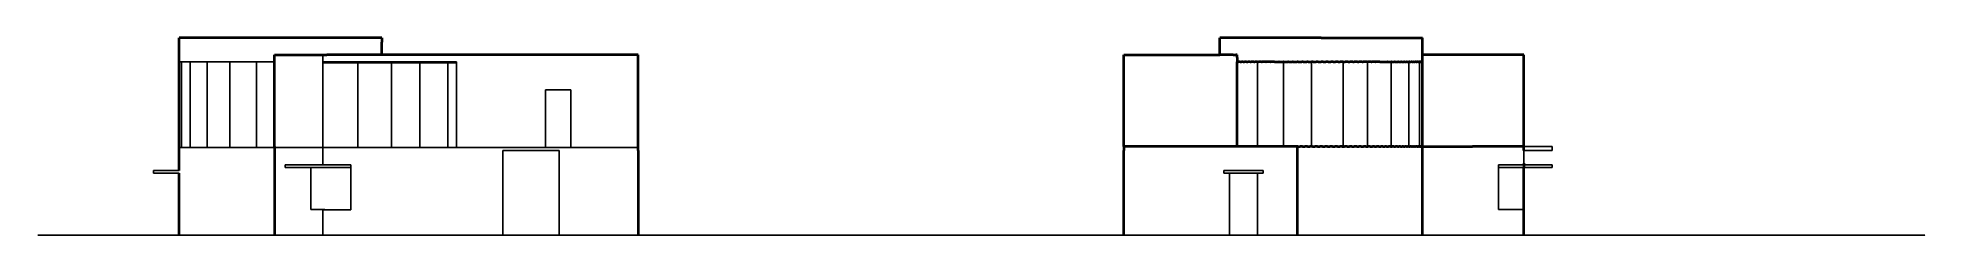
# Model space of a CAD drawing. Header units: millimetres. Extents: x -1966 to 205283, y -140015 to 7000.
# Drawn here: x -1966 to 65040, y 0 to 7000 of the extents above; entities that cross this region are included whole.
import ezdxf

# ---------------------------------------------------------------- set-up
doc = ezdxf.new("R2010")
doc.units = ezdxf.units.MM
doc.header["$LTSCALE"] = 1000
doc.layers.add('1', color=7, linetype='Continuous', lineweight=40)

msp = doc.modelspace()

# ---------------------------------------------------------------- linework, layer by layer
for p, q in [((3048.4, 6850.1), (3052.4, 6850.1)), ((3052.4, 6850.1), (3052.4, 6850.1)), ((3049.1, 6150.1), (3052.4, 6150.1)), ((3057.2, 6150.1), (3052.4, 6150.1)), ((3057.2, 6150.1), (3064.7, 6150.1)), ((3074.1, 6150.1), (3064.7, 6150.1)), ((3074.1, 6150.1), (3085, 6150.1)), ((3099.9, 6150.1), (3085, 6150.1)), ((3099.9, 6150.1), (3113.4, 6150.1)), ((3134.5, 6150.1), (3113.4, 6150.1)), ((3134.5, 6150.1), (3149.8, 6150.1)), ((3134.5, 6150.1), (3134.5, 3108)), ((3177.9, 6150.1), (3149.8, 6150.1)), ((3177.9, 6150.1), (3194.2, 6150.1)), ((3229.8, 6150.1), (3194.2, 6150.1)), ((3229.8, 6150.1), (3246.4, 6150.1)), ((3290.2, 6150.1), (3246.4, 6150.1)), ((3290.2, 6150.1), (3306.2, 6150.1)), ((3358.9, 6150.1), (3306.2, 6150.1)), ((3358.9, 6150.1), (3373.7, 6150.1)), ((3435.7, 6150.1), (3373.7, 6150.1)), ((3435.7, 6150.1), (3448.6, 6150.1)), ((3520.6, 6150.1), (3448.6, 6150.1)), ((3448.6, 6150.1), (3448.6, 3108)), ((3520.6, 6150.1), (3530.7, 6150.1)), ((3613.1, 6150.1), (3530.7, 6150.1)), ((3613.1, 6150.1), (3619.9, 6150.1)), ((3713.2, 6150.1), (3619.9, 6150.1)), ((3713.2, 6150.1), (3715.9, 6150.1)), ((3715.9, 6150.1), (3818.6, 6150.1)), ((3820.6, 6150.1), (3818.6, 6150.1)), ((3820.6, 6150.1), (3927.7, 6150.1)), ((3935, 6150.1), (3927.7, 6150.1)), ((3935, 6150.1), (4042.9, 6150.1)), ((4056.1, 6150.1), (4042.9, 6150.1)), ((4042.9, 6150.1), (4042.9, 3108)), ((4056.1, 6150.1), (4164.1, 6150.1)), ((4183.6, 6150.1), (4164.1, 6150.1)), ((4183.6, 6150.1), (4290.9, 6150.1)), ((4317.2, 6150.1), (4290.9, 6150.1)), ((4317.2, 6150.1), (4423, 6150.1)), ((4456.6, 6150.1), (4423, 6150.1)), ((4456.6, 6150.1), (4560.2, 6150.1)), ((4601.5, 6150.1), (4560.2, 6150.1)), ((4601.5, 6150.1), (4702.1, 6150.1)), ((4751.4, 6150.1), (4702.1, 6150.1)), ((4751.4, 6150.1), (4848.4, 6150.1)), ((4906, 6150.1), (4848.4, 6150.1)), ((4848.4, 6150.1), (4848.4, 3108)), ((4906, 6150.1), (4998.8, 6150.1)), ((5064.9, 6150.1), (4998.8, 6150.1)), ((5064.9, 6150.1), (5152.9, 6150.1)), ((5227.8, 6150.1), (5152.9, 6150.1)), ((5227.8, 6150.1), (5310.4, 6150.1)), ((5394.1, 6150.1), (5310.4, 6150.1)), ((5394.1, 6150.1), (5470.9, 6150.1)), ((5563.6, 6150.1), (5470.9, 6150.1)), ((5563.6, 6150.1), (5634.1, 6150.1)), ((5735.8, 6150.1), (5634.1, 6150.1)), ((5735.8, 6150.1), (5799.6, 6150.1)), ((5910.2, 6150.1), (5799.6, 6150.1)), ((5799.6, 6150.1), (5799.6, 3108)), ((5910.2, 6150.1), (5967.1, 6150.1)), ((6086.5, 6150.1), (5967.1, 6150.1)), ((6086.5, 6150.1), (6136, 6150.1)), ((6264.1, 6150.1), (6136, 6150.1)), ((6264.1, 6150.1), (6306.2, 6150.1)), ((6442.7, 6150.1), (6306.2, 6150.1)), ((8156.2, 6150.1), (8156.2, 6400.1)), ((8156.2, 3150.1), (8156.2, 6150.1)), ((8282.6, 6150.1), (8156.2, 6150.1)), ((9148.4, 6108), (8156.2, 6108)), ((8382.6, 6150.1), (8282.6, 6150.1)), ((8382.6, 6150.1), (8432.6, 6150.1)), ((8432.6, 6150.1), (8532.6, 6150.1)), ((9596.6, 6150.1), (8532.6, 6150.1)), ((9398.4, 6108), (9148.4, 6108)), ((9598.4, 6108), (9398.4, 6108)), ((9398.4, 3110), (9398.4, 6108)), ((10596.6, 6150.1), (9596.6, 6150.1)), ((9748.7, 6108), (9598.4, 6108)), ((9748.7, 6108), (9749, 6108)), ((9749, 6108), (9902.9, 6108)), ((9902.9, 6108), (9903.3, 6108)), ((9903.3, 6108), (10060.4, 6108)), ((10060.4, 6108), (10061.1, 6108)), ((10061.1, 6108), (10220.9, 6108)), ((10220.9, 6108), (10221.9, 6108)), ((10221.9, 6108), (10384.1, 6108)), ((10385.3, 6108), (10384.1, 6108)), ((10385.3, 6108), (10549.6, 6108)), ((10551.1, 6108), (10549.6, 6108)), ((10551.1, 6108), (10717.1, 6108)), ((10596.6, 6150.1), (10596.6, 3150.1)), ((11596.6, 6150.1), (10596.6, 6150.1)), ((10718.8, 6108), (10717.1, 6108)), ((10718.8, 6108), (10886, 6108)), ((10888, 6108), (10886, 6108)), ((10888, 6108), (11056.2, 6108)), ((11058.4, 6108), (11056.2, 6108)), ((11058.4, 6108), (11227.1, 6108)), ((11229.5, 6108), (11227.1, 6108)), ((11229.5, 6108), (11398.4, 6108)), ((11401.1, 6108), (11398.4, 6108)), ((11401.1, 6108), (11569.7, 6108)), ((11572.6, 6108), (11569.7, 6108)), ((11572.6, 6108), (11740.6, 6108)), ((11596.6, 6150.1), (11596.6, 3150.1)), ((12596.6, 6150.1), (11596.6, 6150.1)), ((11743.8, 6108), (11740.6, 6108)), ((11743.8, 6108), (11910.7, 6108)), ((11914.1, 6108), (11910.7, 6108)), ((11914.1, 6108), (12079.7, 6108)), ((12083.3, 6108), (12079.7, 6108)), ((12083.3, 6108), (12247.1, 6108)), ((12250.9, 6108), (12247.1, 6108)), ((12250.9, 6108), (12412.6, 6108)), ((12416.6, 6108), (12412.6, 6108)), ((12416.6, 6108), (12575.8, 6108)), ((12580, 6108), (12575.8, 6108)), ((12580, 6108), (12736.3, 6108)), ((12596.6, 3150.1), (12596.6, 6150.1)), ((12596.6, 6150.1), (12898.4, 6150.1)), ((12740.7, 6108), (12736.3, 6108)), ((12740.7, 6108), (12893.9, 6108)), ((12898.4, 6108), (12893.9, 6108)), ((12898.4, 6108), (12898.4, 6150.1)), ((12898.4, 3110), (12898.4, 6108)), ((41338.6, 6150.1), (41338.6, 3151.1)), ((42255.5, 6150.1), (42255.5, 3151.1)), ((43251.3, 6150.1), (43251.3, 3150.1)), ((44376.4, 6150.1), (44376.4, 3150.1)), ((45243.1, 6150.1), (45243.1, 3150.1)), ((46077.8, 6150.1), (46077.8, 3150.1)), ((46711.2, 6150.1), (46711.2, 3150.1)), ((47092, 6150.1), (47092, 3150.1)), ((16061.4, 5149.1), (16061.4, 3108)), ((16061.4, 5149.1), (16961.4, 5149.1)), ((16961.4, 5149.1), (16961.4, 3108)), ((7648.4, 3108), (3049.1, 3108)), ((6561, 3110), (7648.4, 3110)), ((7648.4, 3108), (7648.4, 3110)), ((7648.4, 3110), (9148.4, 3110)), ((9148.4, 3108), (7648.4, 3108)), ((8150.6, 3000.1), (8150.6, 3150.1)), ((8150.6, 2500.1), (8150.6, 3000.1)), ((9148.4, 3108), (9148.4, 3110)), ((9148.4, 3110), (9398.4, 3110)), ((9398.4, 3108), (9148.4, 3108)), ((9398.4, 3108), (9398.4, 3110)), ((9398.4, 3110), (9598.4, 3110)), ((9598.4, 3108), (9398.4, 3108)), ((9598.4, 3108), (9598.4, 3110)), ((9598.4, 3110), (9749, 3110)), ((9749, 3108), (9598.4, 3108)), ((9749, 3110), (9903.3, 3110)), ((9903.3, 3108), (9749, 3108)), ((9903.3, 3110), (10061.1, 3110)), ((10061.1, 3108), (9903.3, 3108)), ((10061.1, 3110), (10221.9, 3110)), ((10221.9, 3108), (10061.1, 3108)), ((10221.9, 3110), (10385.3, 3110)), ((10385.3, 3108), (10221.9, 3108)), ((10385.3, 3110), (10551.1, 3110)), ((10551.1, 3108), (10385.3, 3108)), ((10551.1, 3110), (10718.8, 3110)), ((10718.8, 3108), (10551.1, 3108)), ((10718.8, 3110), (10888, 3110)), ((10888, 3108), (10718.8, 3108)), ((10888, 3110), (11058.4, 3110)), ((11058.4, 3108), (10888, 3108)), ((11058.4, 3110), (11229.5, 3110)), ((11229.5, 3108), (11058.4, 3108)), ((11229.5, 3110), (11401.1, 3110)), ((11401.1, 3108), (11229.5, 3108)), ((11401.1, 3110), (11572.6, 3110)), ((11572.6, 3108), (11401.1, 3108)), ((11572.6, 3110), (11743.8, 3110)), ((11743.8, 3108), (11572.6, 3108)), ((11743.8, 3110), (11914.1, 3110)), ((11914.1, 3108), (11743.8, 3108)), ((11914.1, 3110), (12083.3, 3110)), ((12083.3, 3108), (11914.1, 3108)), ((12083.3, 3110), (12250.9, 3110)), ((12250.9, 3108), (12083.3, 3108)), ((12250.9, 3110), (12416.6, 3110)), ((12416.6, 3108), (12250.9, 3108)), ((12416.6, 3110), (12580, 3110)), ((12580, 3108), (12416.6, 3108)), ((12580, 3110), (12740.7, 3110)), ((12740.7, 3108), (12580, 3108)), ((12740.7, 3110), (12898.4, 3110)), ((12898.4, 3108), (12740.7, 3108)), ((12898.4, 3110), (12898.4, 3108)), ((13098.4, 3108), (12898.4, 3108)), ((13348.4, 3108), (13098.4, 3108)), ((14948.4, 3108), (13348.4, 3108)), ((14548.4, 3000.1), (15148.4, 3000.1)), ((14548.4, 2550.1), (14548.4, 3000.1)), ((16548.4, 3108), (14948.4, 3108)), ((16548.4, 3000.1), (15148.4, 3000.1)), ((18148.4, 3108), (16548.4, 3108)), ((16548.4, 3000.1), (16548.4, 2950.1)), ((16548.4, 2950.1), (16548.4, 2850.1)), ((16548.4, 2850.1), (16548.4, 2550.1)), ((18148.4, 3108), (18248.4, 3108)), ((18298.4, 3108), (18248.4, 3108)), ((18298.4, 3108), (19348.4, 3108)), ((50793.5, 3150.1), (51793.5, 3150.1)), ((50793.5, 2500.1), (50793.5, 3000.1)), ((50793.5, 3000.1), (51793.5, 3000.1)), ((51793.5, 3000.1), (51793.5, 3150.1)), ((2148.4, 2300.1), (2148.4, 2200.1)), ((3048.5, 2300.1), (2148.4, 2300.1)), ((3048.5, 2200.1), (2148.4, 2200.1)), ((6820.7, 2500.1), (6820.7, 2400.1)), ((7247.6, 2500.1), (6820.7, 2500.1)), ((6820.7, 2400.1), (7247.6, 2400.1)), ((7268.6, 2500.1), (7247.6, 2500.1)), ((7247.6, 2400.1), (7268.6, 2400.1)), ((7291.6, 2500.1), (7268.6, 2500.1)), ((7268.6, 2400.1), (7291.6, 2400.1)), ((7316.6, 2500.1), (7291.6, 2500.1)), ((7291.6, 2400.1), (7316.6, 2400.1)), ((7343.3, 2500.1), (7316.6, 2500.1)), ((7316.6, 2400.1), (7343.3, 2400.1)), ((7371.9, 2500.1), (7343.3, 2500.1)), ((7343.3, 2400.1), (7371.9, 2400.1)), ((7402.2, 2500.1), (7371.9, 2500.1)), ((7371.9, 2400.1), (7402.2, 2400.1)), ((7434.1, 2500.1), (7402.2, 2500.1)), ((7402.2, 2400.1), (7434.1, 2400.1)), ((7467.6, 2500.1), (7434.1, 2500.1)), ((7434.1, 2400.1), (7467.6, 2400.1)), ((7502.7, 2500.1), (7467.6, 2500.1)), ((7467.6, 2400.1), (7502.7, 2400.1)), ((7539.2, 2500.1), (7502.7, 2500.1)), ((7502.7, 2400.1), (7539.2, 2400.1)), ((7577, 2500.1), (7539.2, 2500.1)), ((7539.2, 2400.1), (7577, 2400.1)), ((7616.1, 2500.1), (7577, 2500.1)), ((7577, 2400.1), (7616.1, 2400.1)), ((7656.4, 2500.1), (7616.1, 2500.1)), ((7616.1, 2400.1), (7656.4, 2400.1)), ((7697.8, 2500.1), (7656.4, 2500.1)), ((7656.4, 2400.1), (7697.8, 2400.1)), ((7740.2, 2500.1), (7697.8, 2500.1)), ((7697.8, 2400.1), (7723.7, 2400.1)), ((7723.7, 907), (7723.7, 2400.1)), ((7723.7, 2400.1), (7740.2, 2400.1)), ((7783.5, 2500.1), (7740.2, 2500.1)), ((7740.2, 2400.1), (7783.5, 2400.1)), ((7827.6, 2500.1), (7783.5, 2500.1)), ((7783.5, 2400.1), (7827.6, 2400.1)), ((7872.4, 2500.1), (7827.6, 2500.1)), ((7827.6, 2400.1), (7872.4, 2400.1)), ((7917.8, 2500.1), (7872.4, 2500.1)), ((7872.4, 2400.1), (7899.2, 2400.1)), ((7899.2, 2400.1), (7917.8, 2400.1)), ((7963.8, 2500.1), (7917.8, 2500.1)), ((7917.8, 2400.1), (7963.8, 2400.1)), ((8010.1, 2500.1), (7963.8, 2500.1)), ((7963.8, 2400.1), (8010.1, 2400.1)), ((8056.8, 2500.1), (8010.1, 2500.1)), ((8010.1, 2400.1), (8056.8, 2400.1)), ((8103.6, 2500.1), (8056.8, 2500.1)), ((8056.8, 2400.1), (8103.6, 2400.1)), ((8150.6, 2500.1), (8103.6, 2500.1)), ((8103.6, 2400.1), (8150.6, 2400.1)), ((8150.6, 2500.1), (8150, 2600.1)), ((9150.6, 2500.1), (8150.6, 2500.1)), ((8150.6, 2400.1), (9148.4, 2400.1)), ((8150.6, 2400.1), (9150.6, 2400.1)), ((9148.4, 2400.1), (9148.4, 900.1)), ((9148.4, 2400.1), (9150.6, 2400.1)), ((9150.6, 2400.1), (9150.6, 2500.1)), ((14548.4, 0.1), (14548.4, 2550.1)), ((16548.4, 2550.1), (16548.4, 1.1)), ((40137.5, 2300.1), (41537.5, 2300.1)), ((40137.5, 2200.1), (40137.5, 2300.1)), ((40337.5, 2200.1), (40137.5, 2200.1)), ((40337.5, 0.1), (40337.5, 2200.1)), ((40337.5, 2200.1), (41337.5, 2200.1)), ((41337.5, 2200.1), (41337.5, 0.1)), ((41537.5, 2200.1), (41337.5, 2200.1)), ((41537.5, 2300.1), (41537.5, 2200.1)), ((49889.2, 2500.1), (50318.8, 2500.1)), ((49889.2, 2500.1), (49889.2, 2400.1)), ((50318.8, 2400.1), (49889.2, 2400.1)), ((49889.2, 1830), (49889.2, 2400.1)), ((50793.5, 2500.1), (50318.8, 2500.1)), ((50318.8, 2400.1), (50343.3, 2400.1)), ((50343.3, 2400.1), (50443.3, 2400.1)), ((50443.3, 2400.1), (50493.3, 2400.1)), ((50493.3, 2400.1), (50593.3, 2400.1)), ((50593.3, 2400.1), (50593.5, 2400.1)), ((50593.5, 2400.1), (50793.5, 2400.1)), ((50793.5, 2500.1), (50792.3, 2600.1)), ((51223.1, 2500.1), (50793.5, 2500.1)), ((50793.5, 2400.1), (51223.1, 2400.1)), ((51265.1, 2500.1), (51223.1, 2500.1)), ((51223.1, 2400.1), (51265.1, 2400.1)), ((51306.1, 2500.1), (51265.1, 2500.1)), ((51265.1, 2400.1), (51306.1, 2400.1)), ((51345.9, 2500.1), (51306.1, 2500.1)), ((51306.1, 2400.1), (51345.9, 2400.1)), ((51384.5, 2500.1), (51345.9, 2500.1)), ((51345.9, 2400.1), (51384.5, 2400.1)), ((51421.8, 2500.1), (51384.5, 2500.1)), ((51384.5, 2400.1), (51421.8, 2400.1)), ((51457.7, 2500.1), (51421.8, 2500.1)), ((51421.8, 2400.1), (51457.7, 2400.1)), ((51492.1, 2500.1), (51457.7, 2500.1)), ((51457.7, 2400.1), (51492.1, 2400.1)), ((51525, 2500.1), (51492.1, 2500.1)), ((51492.1, 2400.1), (51525, 2400.1)), ((51556.3, 2500.1), (51525, 2500.1)), ((51525, 2400.1), (51556.3, 2400.1)), ((51585.8, 2500.1), (51556.3, 2500.1)), ((51556.3, 2400.1), (51585.8, 2400.1)), ((51613.7, 2500.1), (51585.8, 2500.1)), ((51585.8, 2400.1), (51613.7, 2400.1)), ((51639.7, 2500.1), (51613.7, 2500.1)), ((51613.7, 2400.1), (51639.7, 2400.1)), ((51663.8, 2500.1), (51639.7, 2500.1)), ((51639.7, 2400.1), (51663.8, 2400.1)), ((51686, 2500.1), (51663.8, 2500.1)), ((51663.8, 2400.1), (51686, 2400.1)), ((51706.3, 2500.1), (51686, 2500.1)), ((51686, 2400.1), (51706.3, 2400.1)), ((51724.5, 2500.1), (51706.3, 2500.1)), ((51706.3, 2400.1), (51724.5, 2400.1)), ((51740.6, 2500.1), (51724.5, 2500.1)), ((51724.5, 2400.1), (51740.6, 2400.1)), ((51754.7, 2500.1), (51740.6, 2500.1)), ((51740.6, 2400.1), (51754.7, 2400.1)), ((51766.6, 2500.1), (51754.7, 2500.1)), ((51754.7, 2400.1), (51766.6, 2400.1)), ((51776.4, 2500.1), (51766.6, 2500.1)), ((51766.6, 2400.1), (51776.4, 2400.1)), ((51783.9, 2500.1), (51776.4, 2500.1)), ((51776.4, 2400.1), (51783.9, 2400.1)), ((51789.3, 2500.1), (51783.9, 2500.1)), ((51783.9, 2400.1), (51789.3, 2400.1)), ((51792.5, 2500.1), (51789.3, 2500.1)), ((51789.3, 2400.1), (51792.5, 2400.1)), ((51793.5, 2500.1), (51792.5, 2500.1)), ((51792.5, 2400.1), (51793.5, 2400.1)), ((51793.5, 2400.1), (51793.5, 2500.1)), ((49889.2, 1828.9), (49889.2, 1830)), ((49889.2, 1785.5), (49889.2, 1828.9)), ((49889.2, 1784.3), (49889.2, 1785.5)), ((49889.2, 1783.1), (49889.2, 1784.3)), ((49889.2, 1765.8), (49889.2, 1783.1)), ((49889.2, 1764.3), (49889.2, 1765.8)), ((49889.2, 1493.2), (49889.2, 1764.3)), ((49889.2, 907), (49889.2, 1493.2)), ((7899.2, 907), (7723.7, 907)), ((8148.4, 907), (7899.2, 907)), ((8148.4, 900.1), (8148.4, 907)), ((8148.4, 907), (8228.1, 907)), ((8150.6, 900.1), (8148.4, 900.1)), ((8150.6, 0.1), (8150.6, 900.1)), ((8150.6, 900.1), (8228.1, 900.1)), ((8228.1, 907), (8228.1, 900.1)), ((9148.4, 900.1), (8228.1, 900.1)), ((50593.5, 907), (49889.2, 907)), ((50788.8, 907), (50593.5, 907)), ((50788.8, 900.1), (50788.8, 907)), ((1.5, 0.1), (-1966.5, 0.1)), ((1548.4, 0.1), (1.5, 0.1)), ((1.5, 0.1), (248, 0.1)), ((1.5, 0.1), (15, 0.1)), ((1.5, 0.1), (39.7, 0.1)), ((1.5, 0.1), (123.4, 0.1)), ((1.5, 0.1), (81.9, 0.1)), ((1.5, 0.1), (198, 0.1)), ((1.5, 0.1), (150.7, 0.1)), ((1.5, 0.1), (246, 0.1)), ((1.5, 0.1), (279.3, 0.1)), ((1.5, 0.1), (255.4, 0.1)), ((1.5, 0.1), (294, 0.1)), ((1.5, 0.1), (283.5, 0.1)), ((1.5, 0.1), (291.6, 0.1)), ((1.5, 0.1), (249.4, 0.1)), ((1.5, 0.1), (11.7, 0.1)), ((1.5, 0.1), (87.9, 0.1)), ((1.5, 0.1), (211.2, 0.1)), ((1.5, 0.1), (161.9, 0.1)), ((1.5, 0.1), (121.7, 0.1)), ((1.5, 0.1), (246, 0.1)), ((1.5, 0.1), (263.1, 0.1)), ((1.5, 0.1), (228.9, 0.1)), ((1.5, 0.1), (857.6, 0.1)), ((2038.9, 0.1), (1.5, 0.1)), ((1309.2, 0.1), (1.5, 0.1)), ((1.5, 0.1), (21950.2, 0.1)), ((1.5, 0.1), (21950.2, 0.1)), ((2056.7, 0.1), (1.5, 0.1)), ((1839.8, 0.1), (1.5, 0.1)), ((1623, 0.1), (1.5, 0.1)), ((2030, 0.1), (1.5, 0.1)), ((10469.3, 0.1), (1.5, 0.1)), ((857.6, 0.1), (1344.3, 0.1)), ((3048.5, 0.1), (873.1, 0.1)), ((1618.8, 0.1), (1279.7, 0.1)), ((1422.2, 0.1), (1281, 0.1)), ((1629.7, 0.1), (1281.6, 0.1)), ((2149.8, 0.1), (1285, 0.1)), ((1914.3, 0.1), (1287.6, 0.1)), ((2595.1, 0.1), (1291.5, 0.1)), ((2437.6, 0.1), (1291.8, 0.1)), ((1469.2, 0.1), (1312, 0.1)), ((1674.8, 0.1), (1326, 0.1)), ((1694, 0.1), (1328.4, 0.1)), ((1532.1, 0.1), (1348.6, 0.1)), ((1476.5, 0.1), (1350.3, 0.1)), ((1627.5, 0.1), (1365.9, 0.1)), ((1903.3, 0.1), (1370.5, 0.1)), ((2086.1, 0.1), (1376.8, 0.1)), ((1591.2, 0.1), (1398.9, 0.1)), ((1997.8, 0.1), (1410.1, 0.1)), ((1840.1, 0.1), (1429.4, 0.1)), ((2216.5, 0.1), (1439.4, 0.1)), ((1920.3, 0.1), (1445, 0.1)), ((2257.6, 0.1), (1447.7, 0.1)), ((1687.7, 0.1), (1497.3, 0.1)), ((1716, 0.1), (1503.6, 0.1)), ((3048.5, 0.1), (1548.4, 0.1)), ((1866.6, 0.1), (1565.4, 0.1)), ((1746.3, 0.1), (1575, 0.1)), ((3048.5, 0.1), (1602.8, 0.1)), ((1989, 0.1), (1619.2, 0.1)), ((2259.9, 0.1), (1620.1, 0.1)), ((2046.2, 0.1), (1671.2, 0.1)), ((2106.9, 0.1), (1675.4, 0.1)), ((2491.7, 0.1), (1686.3, 0.1)), ((1902.4, 0.1), (1698.1, 0.1)), ((2005.4, 0.1), (1723.4, 0.1)), ((2053.9, 0.1), (1767.2, 0.1)), ((2097.1, 0.1), (1820.2, 0.1)), ((2237.3, 0.1), (1845.9, 0.1)), ((1936.9, 0.1), (1869.5, 0.1)), ((2032.6, 0.1), (1898.3, 0.1)), ((2595.1, 0.1), (1921.7, 0.1)), ((2431, 0.1), (1925.1, 0.1)), ((2050.7, 0.1), (1958.4, 0.1)), ((2159, 0.1), (1987.2, 0.1)), ((2123.6, 0.1), (2047.3, 0.1)), ((2155.9, 0.1), (2059.6, 0.1)), ((2259.6, 0.1), (2076, 0.1)), ((2354.7, 0.1), (2085.4, 0.1)), ((2171.5, 0.1), (2145.3, 0.1)), ((2231.5, 0.1), (2153, 0.1)), ((2305.5, 0.1), (2196.3, 0.1)), ((2328.5, 0.1), (2202.5, 0.1)), ((2417, 0.1), (2256.8, 0.1)), ((2595.1, 0.1), (2289.7, 0.1)), ((2353.4, 0.1), (2365.8, 0.1)), ((2380.8, 0.1), (2457.3, 0.1)), ((2474.7, 0.1), (2398.7, 0.1)), ((2405.6, 0.1), (2683, 0.1)), ((2429.1, 0.1), (2507.6, 0.1)), ((2448.8, 0.1), (2761.6, 0.1)), ((2471, 0.1), (2478.6, 0.1)), ((2473.3, 0.1), (3165.3, 0.1)), ((2507.6, 0.1), (2620, 0.1)), ((2791.7, 0.1), (2531.5, 0.1)), ((2578.4, 0.1), (2801.9, 0.1)), ((2595.1, 0.1), (3336, 0.1)), ((2595.1, 0.1), (3845.4, 0.1)), ((2642.1, 0.1), (2603.9, 0.1)), ((2604.6, 0.1), (2667.5, 0.1)), ((2620, 0.1), (2882.3, 0.1)), ((2626.5, 0.1), (2749.3, 0.1)), ((2690.6, 0.1), (2834.4, 0.1)), ((2706.5, 0.1), (3081.6, 0.1)), ((2719.3, 0.1), (2918.3, 0.1)), ((2803.9, 0.1), (2797.8, 0.1)), ((2800.4, 0.1), (2958.1, 0.1)), ((2801.3, 0.1), (3879.6, 0.1)), ((2851.9, 0.1), (3862.5, 0.1)), ((2855.6, 0.1), (3231.8, 0.1)), ((2861.8, 0.1), (3022, 0.1)), ((2945.6, 0.1), (3006.7, 0.1)), ((2961.7, 0.1), (3352, 0.1)), ((2995.2, 0.1), (3145, 0.1)), ((3006.1, 0.1), (3864.5, 0.1)), ((3048.5, 0.1), (3053.9, 0.1)), ((3048.8, 0.1), (3197.8, 0.1)), ((3049.4, 0.1), (3269.8, 0.1)), ((3053.9, 0.1), (3067.9, 0.1)), ((3067.9, 0.1), (3090.4, 0.1)), ((3073.1, 0.1), (3386.5, 0.1)), ((3078.5, 0.1), (3221.5, 0.1)), ((3090.4, 0.1), (3121.3, 0.1)), ((3095.4, 0.1), (3614.9, 0.1)), ((3098.3, 0.1), (3513.4, 0.1)), ((3118.4, 0.1), (3117.4, 0.1)), ((3121.3, 0.1), (3160.5, 0.1)), ((3155.5, 0.1), (3400.5, 0.1)), ((3160.5, 0.1), (3208, 0.1)), ((3176.9, 0.1), (3908.1, 0.1)), ((3176.9, 0.1), (3865.9, 0.1)), ((3180.2, 0.1), (3862.5, 0.1)), ((3183.5, 0.1), (3408.6, 0.1)), ((3208, 0.1), (3263.6, 0.1)), ((3222.3, 0.1), (3533.5, 0.1)), ((3231.8, 0.1), (3287.6, 0.1)), ((3233.2, 0.1), (3767.2, 0.1)), ((3258.6, 0.1), (3602.4, 0.1)), ((3263.2, 0.1), (3386.5, 0.1)), ((3263.6, 0.1), (3327.3, 0.1)), ((3302.2, 0.1), (3472.3, 0.1)), ((3309.3, 0.1), (3483.1, 0.1)), ((3325.7, 0.1), (3900.1, 0.1)), ((3327.3, 0.1), (3398.8, 0.1)), ((3339.9, 0.1), (3571.7, 0.1)), ((3369.3, 0.1), (3704.4, 0.1)), ((3398.8, 0.1), (3478, 0.1)), ((3400.3, 0.1), (3698.4, 0.1)), ((3448.2, 0.1), (3814.5, 0.1)), ((3462.6, 0.1), (3871.9, 0.1)), ((3468.6, 0.1), (3545.4, 0.1)), ((3478, 0.1), (3564.7, 0.1)), ((3501.1, 0.1), (3738.2, 0.1)), ((3518.7, 0.1), (3740, 0.1)), ((3528.9, 0.1), (3628.2, 0.1)), ((3536.9, 0.1), (3631.5, 0.1)), ((3561.2, 0.1), (3827.7, 0.1)), ((3564.7, 0.1), (3658.6, 0.1)), ((3587.7, 0.1), (3895.8, 0.1)), ((3598, 0.1), (3656.2, 0.1)), ((3605.2, 0.1), (3910.5, 0.1)), ((3614.6, 0.1), (3778.4, 0.1)), ((3658.6, 0.1), (3759.7, 0.1)), ((3759.7, 0.1), (3867.6, 0.1)), ((3867.6, 0.1), (3982.1, 0.1)), ((3982.1, 0.1), (4102.9, 0.1)), ((4102.9, 0.1), (4229.7, 0.1)), ((4229.7, 0.1), (4362.2, 0.1)), ((4362.2, 0.1), (4500.2, 0.1)), ((4500.2, 0.1), (4643.2, 0.1)), ((4643.2, 0.1), (4791, 0.1)), ((4791, 0.1), (4943.2, 0.1)), ((4943.2, 0.1), (5099.4, 0.1)), ((5099.4, 0.1), (5259.3, 0.1)), ((5577.6, 0.1), (5238.5, 0.1)), ((5381, 0.1), (5239.9, 0.1)), ((5588.6, 0.1), (5240.5, 0.1)), ((6108.7, 0.1), (5243.9, 0.1)), ((5873.2, 0.1), (5246.5, 0.1)), ((6554, 0.1), (5250.3, 0.1)), ((6396.5, 0.1), (5250.6, 0.1)), ((5259.3, 0.1), (5422.4, 0.1)), ((5428.1, 0.1), (5270.9, 0.1)), ((5633.6, 0.1), (5284.9, 0.1)), ((5652.9, 0.1), (5287.3, 0.1)), ((5490.9, 0.1), (5307.4, 0.1)), ((5435.3, 0.1), (5309.1, 0.1)), ((5586.3, 0.1), (5324.8, 0.1)), ((5862.2, 0.1), (5329.3, 0.1)), ((6045, 0.1), (5335.7, 0.1)), ((5550, 0.1), (5357.8, 0.1)), ((5956.7, 0.1), (5369, 0.1)), ((5799, 0.1), (5388.2, 0.1)), ((6175.4, 0.1), (5398.2, 0.1)), ((5879.1, 0.1), (5403.8, 0.1)), ((6216.5, 0.1), (5406.5, 0.1)), ((5422.4, 0.1), (5588.5, 0.1)), ((5646.6, 0.1), (5456.1, 0.1)), ((5674.9, 0.1), (5462.5, 0.1)), ((5825.5, 0.1), (5524.3, 0.1)), ((5705.2, 0.1), (5533.9, 0.1)), ((5947.8, 0.1), (5578, 0.1)), ((6218.8, 0.1), (5579, 0.1)), ((5588.5, 0.1), (5757, 0.1)), ((6005, 0.1), (5630.1, 0.1)), ((6065.7, 0.1), (5634.2, 0.1)), ((6450.6, 0.1), (5645.1, 0.1)), ((5861.2, 0.1), (5656.9, 0.1)), ((5964.3, 0.1), (5682.3, 0.1)), ((6012.8, 0.1), (5726, 0.1)), ((5757, 0.1), (5927.7, 0.1)), ((6056, 0.1), (5779, 0.1)), ((6196.1, 0.1), (5804.8, 0.1)), ((5895.7, 0.1), (5828.4, 0.1)), ((5991.4, 0.1), (5857.1, 0.1)), ((6554, 0.1), (5880.5, 0.1)), ((6389.9, 0.1), (5884, 0.1)), ((6009.5, 0.1), (5917.3, 0.1)), ((5927.7, 0.1), (6100.1, 0.1)), ((6117.9, 0.1), (5946, 0.1)), ((6082.4, 0.1), (6006.2, 0.1)), ((6114.7, 0.1), (6018.4, 0.1)), ((6218.5, 0.1), (6034.8, 0.1)), ((6313.6, 0.1), (6044.3, 0.1)), ((6100.1, 0.1), (6273.8, 0.1)), ((6130.4, 0.1), (6104.2, 0.1)), ((6190.4, 0.1), (6111.9, 0.1)), ((6264.4, 0.1), (6155.1, 0.1)), ((6287.4, 0.1), (6161.4, 0.1)), ((6375.9, 0.1), (6215.6, 0.1)), ((6554, 0.1), (6248.6, 0.1)), ((6273.8, 0.1), (6448.4, 0.1)), ((6312.2, 0.1), (6324.6, 0.1)), ((6339.7, 0.1), (6416.2, 0.1)), ((6433.5, 0.1), (6357.6, 0.1)), ((6364.5, 0.1), (6641.9, 0.1)), ((6388, 0.1), (6466.5, 0.1)), ((6407.7, 0.1), (6720.5, 0.1)), ((6429.9, 0.1), (6437.5, 0.1)), ((6432.2, 0.1), (7124.2, 0.1)), ((6448.4, 0.1), (8150.6, 0.1)), ((8150.6, 0.1), (6448.4, 0.1)), ((6466.5, 0.1), (6578.8, 0.1)), ((6750.6, 0.1), (6490.4, 0.1)), ((6537.3, 0.1), (6760.8, 0.1)), ((6554, 0.1), (7294.9, 0.1)), ((6554, 0.1), (7804.3, 0.1)), ((6601, 0.1), (6562.7, 0.1)), ((6563.4, 0.1), (6626.3, 0.1)), ((6578.8, 0.1), (6841.1, 0.1)), ((6585.4, 0.1), (6708.2, 0.1)), ((6649.5, 0.1), (6793.3, 0.1)), ((6665.4, 0.1), (7040.4, 0.1)), ((6678.1, 0.1), (6877.2, 0.1)), ((6762.8, 0.1), (6756.7, 0.1)), ((6759.3, 0.1), (6916.9, 0.1)), ((6760.1, 0.1), (7838.4, 0.1)), ((6810.8, 0.1), (7821.4, 0.1)), ((6814.5, 0.1), (7190.7, 0.1)), ((6820.7, 0.1), (6980.9, 0.1)), ((6904.4, 0.1), (6965.6, 0.1)), ((6920.6, 0.1), (7310.9, 0.1)), ((6954, 0.1), (7103.9, 0.1)), ((6965, 0.1), (7823.4, 0.1)), ((7007.7, 0.1), (7156.7, 0.1)), ((7008.2, 0.1), (7228.6, 0.1)), ((7032, 0.1), (7345.3, 0.1)), ((7037.4, 0.1), (7180.3, 0.1)), ((7054.3, 0.1), (7573.8, 0.1)), ((7057.2, 0.1), (7472.3, 0.1)), ((7077.2, 0.1), (7076.2, 0.1)), ((7114.3, 0.1), (7359.3, 0.1)), ((7135.8, 0.1), (7866.9, 0.1)), ((7135.8, 0.1), (7824.8, 0.1)), ((7139, 0.1), (7821.4, 0.1)), ((7142.3, 0.1), (7367.4, 0.1)), ((7181.2, 0.1), (7492.3, 0.1)), ((7190.7, 0.1), (7246.4, 0.1)), ((7192, 0.1), (7726.1, 0.1)), ((7217.5, 0.1), (7561.2, 0.1)), ((7222.1, 0.1), (7345.3, 0.1)), ((7261.1, 0.1), (7431.2, 0.1)), ((7268.2, 0.1), (7441.9, 0.1)), ((7284.5, 0.1), (7858.9, 0.1)), ((7298.7, 0.1), (7530.5, 0.1)), ((7328.2, 0.1), (7663.3, 0.1)), ((7359.2, 0.1), (7657.3, 0.1)), ((7407.1, 0.1), (7773.4, 0.1)), ((7421.4, 0.1), (7830.8, 0.1)), ((7427.4, 0.1), (7504.3, 0.1)), ((7459.9, 0.1), (7697.1, 0.1)), ((7477.6, 0.1), (7698.8, 0.1)), ((7487.7, 0.1), (7587, 0.1)), ((7495.8, 0.1), (7590.3, 0.1)), ((7520.1, 0.1), (7786.5, 0.1)), ((7546.6, 0.1), (7854.6, 0.1)), ((7556.8, 0.1), (7615.1, 0.1)), ((7564.1, 0.1), (7869.3, 0.1)), ((7573.4, 0.1), (7737.2, 0.1)), ((8150.6, 0.1), (14548.4, 0.1)), ((10234, 0.1), (9894.9, 0.1)), ((10037.4, 0.1), (9896.2, 0.1)), ((10245, 0.1), (9896.8, 0.1)), ((10765, 0.1), (9900.2, 0.1)), ((10529.5, 0.1), (9902.8, 0.1)), ((11210.4, 0.1), (9906.7, 0.1)), ((11052.8, 0.1), (9907, 0.1)), ((10084.4, 0.1), (9927.3, 0.1)), ((10290, 0.1), (9941.2, 0.1)), ((10309.3, 0.1), (9943.6, 0.1)), ((10147.3, 0.1), (9963.8, 0.1)), ((10091.7, 0.1), (9965.5, 0.1)), ((10242.7, 0.1), (9981.1, 0.1)), ((10518.5, 0.1), (9985.7, 0.1)), ((10701.3, 0.1), (9992, 0.1)), ((10206.4, 0.1), (10014.1, 0.1)), ((10613, 0.1), (10025.3, 0.1)), ((10455.3, 0.1), (10044.6, 0.1)), ((10831.7, 0.1), (10054.6, 0.1)), ((10535.5, 0.1), (10060.2, 0.1)), ((10872.8, 0.1), (10062.9, 0.1)), ((10302.9, 0.1), (10112.5, 0.1)), ((10331.2, 0.1), (10118.8, 0.1)), ((10481.8, 0.1), (10180.7, 0.1)), ((10361.5, 0.1), (10190.2, 0.1)), ((10604.2, 0.1), (10234.4, 0.1)), ((10875.1, 0.1), (10235.4, 0.1)), ((10661.4, 0.1), (10286.4, 0.1)), ((10722.1, 0.1), (10290.6, 0.1)), ((11106.9, 0.1), (10301.5, 0.1)), ((10517.6, 0.1), (10313.3, 0.1)), ((10620.6, 0.1), (10338.6, 0.1)), ((10669.1, 0.1), (10382.4, 0.1)), ((10712.3, 0.1), (10435.4, 0.1)), ((10852.5, 0.1), (10461.1, 0.1)), ((21950.2, 0.1), (10469.3, 0.1)), ((10552.1, 0.1), (10484.7, 0.1)), ((10647.8, 0.1), (10513.5, 0.1)), ((11210.4, 0.1), (10536.9, 0.1)), ((11046.3, 0.1), (10540.3, 0.1)), ((10665.9, 0.1), (10573.7, 0.1)), ((10774.2, 0.1), (10602.4, 0.1)), ((10738.8, 0.1), (10662.6, 0.1)), ((10771.1, 0.1), (10674.8, 0.1)), ((10874.8, 0.1), (10691.2, 0.1)), ((10970, 0.1), (10700.6, 0.1)), ((10786.8, 0.1), (10760.5, 0.1)), ((10846.7, 0.1), (10768.2, 0.1)), ((10920.7, 0.1), (10811.5, 0.1)), ((10943.8, 0.1), (10817.7, 0.1)), ((11032.2, 0.1), (10872, 0.1)), ((11210.4, 0.1), (10904.9, 0.1)), ((10968.6, 0.1), (10981, 0.1)), ((10996, 0.1), (11072.5, 0.1)), ((11089.9, 0.1), (11013.9, 0.1)), ((11020.8, 0.1), (11298.2, 0.1)), ((11044.3, 0.1), (11122.8, 0.1)), ((11064, 0.1), (11376.8, 0.1)), ((11086.3, 0.1), (11093.9, 0.1)), ((11088.5, 0.1), (11780.5, 0.1)), ((11122.8, 0.1), (11235.2, 0.1)), ((11407, 0.1), (11146.8, 0.1)), ((11193.6, 0.1), (11417.1, 0.1)), ((11210.4, 0.1), (11951.2, 0.1)), ((11210.4, 0.1), (12460.7, 0.1)), ((11257.3, 0.1), (11219.1, 0.1)), ((11219.8, 0.1), (11282.7, 0.1)), ((11235.2, 0.1), (11497.5, 0.1)), ((11241.7, 0.1), (11364.5, 0.1)), ((11305.9, 0.1), (11449.6, 0.1)), ((11321.7, 0.1), (11696.8, 0.1)), ((11334.5, 0.1), (11533.5, 0.1)), ((11419.1, 0.1), (11413.1, 0.1)), ((11415.7, 0.1), (11573.3, 0.1)), ((11416.5, 0.1), (12494.8, 0.1)), ((11467.1, 0.1), (12477.7, 0.1)), ((11470.8, 0.1), (11847, 0.1)), ((11477, 0.1), (11637.2, 0.1)), ((11560.8, 0.1), (11621.9, 0.1)), ((11576.9, 0.1), (11967.2, 0.1)), ((11610.4, 0.1), (11760.2, 0.1)), ((11621.4, 0.1), (12479.7, 0.1)), ((11664, 0.1), (11813, 0.1)), ((11664.6, 0.1), (11885, 0.1)), ((11688.3, 0.1), (12001.7, 0.1)), ((11693.7, 0.1), (11836.7, 0.1)), ((11710.6, 0.1), (12230.1, 0.1)), ((11713.5, 0.1), (12128.6, 0.1)), ((11733.6, 0.1), (11732.6, 0.1)), ((11770.7, 0.1), (12015.7, 0.1)), ((11792.1, 0.1), (12523.3, 0.1)), ((11792.1, 0.1), (12481.1, 0.1)), ((11795.4, 0.1), (12477.8, 0.1)), ((11798.7, 0.1), (12023.8, 0.1)), ((11837.5, 0.1), (12148.7, 0.1)), ((11847, 0.1), (11902.8, 0.1)), ((11848.4, 0.1), (12382.5, 0.1)), ((11873.8, 0.1), (12217.6, 0.1)), ((11878.4, 0.1), (12001.7, 0.1)), ((11917.4, 0.1), (12087.5, 0.1)), ((11924.5, 0.1), (12098.3, 0.1)), ((11940.9, 0.1), (12515.3, 0.1)), ((11955.1, 0.1), (12186.9, 0.1)), ((11984.5, 0.1), (12319.7, 0.1)), ((12015.5, 0.1), (12313.6, 0.1)), ((12063.4, 0.1), (12429.8, 0.1)), ((12077.8, 0.1), (12487.1, 0.1)), ((12083.8, 0.1), (12160.7, 0.1)), ((12116.3, 0.1), (12353.4, 0.1)), ((12133.9, 0.1), (12355.2, 0.1)), ((12144.1, 0.1), (12243.4, 0.1)), ((12152.1, 0.1), (12246.7, 0.1)), ((12176.4, 0.1), (12442.9, 0.1)), ((12202.9, 0.1), (12511, 0.1)), ((12213.2, 0.1), (12271.4, 0.1)), ((12220.4, 0.1), (12525.7, 0.1)), ((12229.8, 0.1), (12393.6, 0.1)), ((15688.1, 0.1), (14384.5, 0.1)), ((15688.1, 0.1), (15014.7, 0.1)), ((15688.1, 0.1), (15382.7, 0.1)), ((15388.9, 1.1), (16548.4, 1.1)), ((15389.1, 0.1), (16548.4, 0.1)), ((15498.6, 0.1), (15776, 0.1)), ((15541.8, 0.1), (15854.6, 0.1)), ((15566.3, 0.1), (16258.3, 0.1)), ((15600.6, 0.1), (15713, 0.1)), ((15884.7, 0.1), (15624.5, 0.1)), ((15671.4, 0.1), (15894.9, 0.1)), ((15688.1, 0.1), (16429, 0.1)), ((15688.1, 0.1), (16938.4, 0.1)), ((15735.1, 0.1), (15696.8, 0.1)), ((15697.6, 0.1), (15760.5, 0.1)), ((15713, 0.1), (15975.3, 0.1)), ((15719.5, 0.1), (15842.3, 0.1)), ((15783.6, 0.1), (15927.4, 0.1)), ((15799.5, 0.1), (16174.5, 0.1)), ((15812.3, 0.1), (16011.3, 0.1)), ((15896.9, 0.1), (15890.8, 0.1)), ((15893.4, 0.1), (16051, 0.1)), ((15894.3, 0.1), (16972.6, 0.1)), ((15944.9, 0.1), (16955.5, 0.1)), ((15948.6, 0.1), (16324.8, 0.1)), ((15954.8, 0.1), (16115, 0.1)), ((16038.6, 0.1), (16099.7, 0.1)), ((16054.7, 0.1), (16445, 0.1)), ((16088.2, 0.1), (16238, 0.1)), ((16099.1, 0.1), (16957.5, 0.1)), ((16141.8, 0.1), (16290.8, 0.1)), ((16142.3, 0.1), (16362.8, 0.1)), ((16166.1, 0.1), (16479.5, 0.1)), ((16171.5, 0.1), (16314.5, 0.1)), ((16188.4, 0.1), (16707.9, 0.1)), ((16191.3, 0.1), (16606.4, 0.1)), ((16211.4, 0.1), (16210.4, 0.1)), ((16248.5, 0.1), (16493.5, 0.1)), ((16269.9, 0.1), (17001.1, 0.1)), ((16269.9, 0.1), (16958.9, 0.1)), ((16273.1, 0.1), (16955.5, 0.1)), ((16276.4, 0.1), (16501.6, 0.1)), ((16315.3, 0.1), (16626.4, 0.1)), ((16324.8, 0.1), (16380.6, 0.1)), ((16326.1, 0.1), (16860.2, 0.1)), ((16351.6, 0.1), (16695.4, 0.1)), ((16356.2, 0.1), (16479.5, 0.1)), ((16395.2, 0.1), (16565.3, 0.1)), ((16402.3, 0.1), (16576.1, 0.1)), ((16418.7, 0.1), (16993, 0.1)), ((16432.9, 0.1), (16664.7, 0.1)), ((16462.3, 0.1), (16797.4, 0.1)), ((16493.3, 0.1), (16791.4, 0.1)), ((16541.2, 0.1), (16907.5, 0.1)), ((16548.4, 1.1), (16548.4, 0.1)), ((16548.4, 0.1), (19348.4, 0.1)), ((16555.6, 0.1), (16964.9, 0.1)), ((16561.6, 0.1), (16638.4, 0.1)), ((16594, 0.1), (16831.2, 0.1)), ((16611.7, 0.1), (16832.9, 0.1)), ((16621.8, 0.1), (16721.2, 0.1)), ((16629.9, 0.1), (16724.5, 0.1)), ((16654.2, 0.1), (16920.6, 0.1)), ((16680.7, 0.1), (16988.8, 0.1)), ((16691, 0.1), (16749.2, 0.1)), ((16698.2, 0.1), (17003.5, 0.1)), ((16707.5, 0.1), (16871.4, 0.1)), ((18601.2, 0.1), (18262.1, 0.1)), ((18404.6, 0.1), (18263.4, 0.1)), ((18612.2, 0.1), (18264, 0.1)), ((19132.2, 0.1), (18267.4, 0.1)), ((18896.7, 0.1), (18270, 0.1)), ((19577.6, 0.1), (18273.9, 0.1)), ((19420, 0.1), (18274.2, 0.1)), ((18451.6, 0.1), (18294.5, 0.1)), ((18657.2, 0.1), (18308.4, 0.1)), ((18676.5, 0.1), (18310.8, 0.1)), ((18514.5, 0.1), (18331, 0.1)), ((18458.9, 0.1), (18332.7, 0.1)), ((18609.9, 0.1), (18348.3, 0.1)), ((18885.7, 0.1), (18352.9, 0.1)), ((19068.5, 0.1), (18359.2, 0.1)), ((18573.6, 0.1), (18381.3, 0.1)), ((18980.2, 0.1), (18392.5, 0.1)), ((18822.5, 0.1), (18411.8, 0.1)), ((19198.9, 0.1), (18421.8, 0.1)), ((18902.7, 0.1), (18427.4, 0.1)), ((19240, 0.1), (18430.1, 0.1)), ((18670.1, 0.1), (18479.7, 0.1)), ((18698.4, 0.1), (18486, 0.1)), ((18849, 0.1), (18547.9, 0.1)), ((18728.7, 0.1), (18557.4, 0.1)), ((18971.4, 0.1), (18601.6, 0.1)), ((19242.3, 0.1), (18602.6, 0.1)), ((19028.6, 0.1), (18653.6, 0.1)), ((19089.3, 0.1), (18657.8, 0.1)), ((19474.1, 0.1), (18668.7, 0.1)), ((18884.8, 0.1), (18680.5, 0.1)), ((18987.8, 0.1), (18705.8, 0.1)), ((19036.4, 0.1), (18749.6, 0.1)), ((19079.5, 0.1), (18802.6, 0.1)), ((19219.7, 0.1), (18828.4, 0.1)), ((18919.3, 0.1), (18851.9, 0.1)), ((19015, 0.1), (18880.7, 0.1)), ((19577.6, 0.1), (18904.1, 0.1)), ((19413.5, 0.1), (18907.5, 0.1)), ((19033.1, 0.1), (18940.9, 0.1)), ((19141.4, 0.1), (18969.6, 0.1)), ((19106, 0.1), (19029.8, 0.1)), ((19138.3, 0.1), (19042, 0.1)), ((19242, 0.1), (19058.4, 0.1)), ((19337.2, 0.1), (19067.8, 0.1)), ((19154, 0.1), (19127.7, 0.1)), ((19213.9, 0.1), (19135.4, 0.1)), ((19288, 0.1), (19178.7, 0.1)), ((19311, 0.1), (19184.9, 0.1)), ((19399.4, 0.1), (19239.2, 0.1)), ((19577.6, 0.1), (19272.1, 0.1)), ((19335.8, 0.1), (19348.2, 0.1)), ((19478.4, 0.1), (19348.4, 0.1)), ((21950.2, 0.1), (19348.4, 0.1)), ((21950.2, 0.1), (19348.4, 0.1)), ((19363.3, 0.1), (19439.7, 0.1)), ((19457.1, 0.1), (19381.1, 0.1)), ((19388, 0.1), (19665.4, 0.1)), ((19411.5, 0.1), (19490, 0.1)), ((19431.2, 0.1), (19744, 0.1)), ((19453.5, 0.1), (19461.1, 0.1)), ((19455.8, 0.1), (20147.7, 0.1)), ((19478.4, 0.1), (21950.2, 0.1)), ((19490, 0.1), (19602.4, 0.1)), ((19774.2, 0.1), (19514, 0.1)), ((19540.9, 0.1), (20205.5, 0.1)), ((19560.9, 0.1), (19784.3, 0.1)), ((19577.6, 0.1), (20318.4, 0.1)), ((19577.6, 0.1), (20827.9, 0.1)), ((19624.5, 0.1), (19586.3, 0.1)), ((19587, 0.1), (19649.9, 0.1)), ((19602.4, 0.1), (19864.7, 0.1)), ((19608.9, 0.1), (19731.7, 0.1)), ((19673.1, 0.1), (19816.8, 0.1)), ((19688.9, 0.1), (20064, 0.1)), ((19701.7, 0.1), (19900.7, 0.1)), ((19786.3, 0.1), (19780.3, 0.1)), ((19782.9, 0.1), (19940.5, 0.1)), ((19783.7, 0.1), (20862, 0.1)), ((19834.3, 0.1), (20844.9, 0.1)), ((19838, 0.1), (20214.2, 0.1)), ((19844.2, 0.1), (20004.4, 0.1)), ((19928, 0.1), (19989.1, 0.1)), ((19944.1, 0.1), (20334.4, 0.1)), ((19977.6, 0.1), (20127.4, 0.1)), ((19988.6, 0.1), (20846.9, 0.1)), ((20031.2, 0.1), (20180.2, 0.1)), ((20031.8, 0.1), (20252.2, 0.1)), ((20055.5, 0.1), (20368.9, 0.1)), ((20060.9, 0.1), (20203.9, 0.1)), ((20077.8, 0.1), (20597.3, 0.1)), ((20080.7, 0.1), (20495.8, 0.1)), ((20100.8, 0.1), (20099.8, 0.1)), ((20137.9, 0.1), (20382.9, 0.1)), ((20159.3, 0.1), (20890.5, 0.1)), ((20159.3, 0.1), (20848.3, 0.1)), ((20162.6, 0.1), (20845, 0.1)), ((20165.9, 0.1), (20391, 0.1)), ((20203.9, 0.1), (21950.2, 0.1)), ((20204.7, 0.1), (20515.9, 0.1)), ((21950.2, 0.1), (20205.5, 0.1)), ((20205.5, 0.1), (21950.2, 0.1)), ((21950.2, 0.1), (20205.5, 0.1)), ((20214.2, 0.1), (20270, 0.1)), ((20215.6, 0.1), (20749.7, 0.1)), ((20241, 0.1), (20584.8, 0.1)), ((20245.6, 0.1), (20368.9, 0.1)), ((20284.6, 0.1), (20454.7, 0.1)), ((20291.7, 0.1), (20465.5, 0.1)), ((20307, 0.1), (21950.2, 0.1)), ((20308.1, 0.1), (20882.5, 0.1)), ((20322.3, 0.1), (20554.1, 0.1)), ((20351.7, 0.1), (20686.9, 0.1)), ((20357.8, 0.1), (21950.2, 0.1)), ((20382.7, 0.1), (20680.8, 0.1)), ((20408.6, 0.1), (21950.2, 0.1)), ((20430.6, 0.1), (20797, 0.1)), ((20445, 0.1), (20854.4, 0.1)), ((20451, 0.1), (20527.9, 0.1)), ((20483.5, 0.1), (20720.6, 0.1)), ((20501.1, 0.1), (20722.4, 0.1)), ((20511.3, 0.1), (20610.6, 0.1)), ((20519.3, 0.1), (20613.9, 0.1)), ((20543.6, 0.1), (20810.1, 0.1)), ((20570.1, 0.1), (20878.2, 0.1)), ((20580.4, 0.1), (20638.6, 0.1)), ((20587.6, 0.1), (20892.9, 0.1)), ((20597, 0.1), (20760.8, 0.1)), ((21950.2, 0.1), (25663.6, 0.1)), ((32380, 0.1), (25663.6, 0.1)), ((36593.5, 0.1), (32380, 0.1)), ((32380, 0.1), (54883.6, 0.1)), ((32380, 0.1), (54939.8, 0.1)), ((36593.5, 0.1), (32380, 0.1)), ((32380, 0.1), (54893, 0.1)), ((32380, 0.1), (54930.5, 0.1)), ((32380, 0.1), (33613.9, 0.1)), ((32380, 0.1), (34416.1, 0.1)), ((32380, 0.1), (37602.8, 0.1)), ((35453.7, 0.1), (32380, 0.1)), ((34645.5, 0.1), (38294.1, 0.1)), ((35447.8, 0.1), (39096.4, 0.1)), ((36593.5, 0.1), (40337.5, 0.1)), ((39325.8, 0.1), (42974.4, 0.1)), ((40128.1, 0.1), (43776.7, 0.1)), ((41337.5, 0.1), (40337.5, 0.1)), ((40693.8, 0.1), (44545.6, 0.1)), ((41337.5, 0.1), (42750.9, 0.1)), ((42750.9, 0.1), (42922.1, 0.1)), ((42922.1, 0.1), (43094.9, 0.1)), ((43094.9, 0.1), (43268.9, 0.1)), ((43268.9, 0.1), (43443.6, 0.1)), ((43443.6, 0.1), (43618.7, 0.1)), ((43618.7, 0.1), (43793.7, 0.1)), ((43793.7, 0.1), (43968.3, 0.1)), ((43968.3, 0.1), (44142, 0.1)), ((44006, 0.1), (47654.6, 0.1)), ((44142, 0.1), (44314.4, 0.1)), ((44314.4, 0.1), (44485.1, 0.1)), ((44485.1, 0.1), (44653.6, 0.1)), ((44653.6, 0.1), (44819.7, 0.1)), ((44808.3, 0.1), (48456.9, 0.1)), ((44819.7, 0.1), (44982.8, 0.1)), ((44982.8, 0.1), (45142.7, 0.1)), ((45142.7, 0.1), (45298.9, 0.1)), ((45298.9, 0.1), (45451.1, 0.1)), ((45451.1, 0.1), (45598.9, 0.1)), ((45598.9, 0.1), (45741.9, 0.1)), ((45741.9, 0.1), (45879.8, 0.1)), ((45879.8, 0.1), (46012.4, 0.1)), ((46012.4, 0.1), (46139.2, 0.1)), ((46139.2, 0.1), (46259.9, 0.1)), ((46259.9, 0.1), (46374.4, 0.1)), ((46374.4, 0.1), (46482.3, 0.1)), ((46482.3, 0.1), (46583.4, 0.1)), ((46583.4, 0.1), (46677.3, 0.1)), ((46677.3, 0.1), (46764, 0.1)), ((46764, 0.1), (46843.2, 0.1)), ((46843.2, 0.1), (46914.7, 0.1)), ((46914.7, 0.1), (46978.3, 0.1)), ((46978.3, 0.1), (47033.9, 0.1)), ((47033.9, 0.1), (47081.4, 0.1)), ((47081.4, 0.1), (47120.6, 0.1)), ((47120.6, 0.1), (47151.5, 0.1)), ((47151.5, 0.1), (47173.9, 0.1)), ((47173.9, 0.1), (47187.9, 0.1)), ((47187.9, 0.1), (50793.5, 0.1)), ((50793.5, 0.1), (47187.9, 0.1)), ((48686.3, 0.1), (52334.9, 0.1)), ((49488.6, 0.1), (53137.2, 0.1)), ((55110.6, 0.1), (50793.5, 0.1)), ((50860.7, 0.1), (50793.5, 0.1)), ((51097.9, 0.1), (50793.5, 0.1)), ((50860.7, 0.1), (50829.1, 0.1)), ((51097.9, 0.1), (51053.6, 0.1)), ((51178.3, 0.1), (51117.5, 0.1)), ((53495, 0.1), (53479.2, 0.1)), ((53818.9, 0.1), (53803.2, 0.1)), ((54142.9, 0.1), (53974.4, 0.1)), ((54314.1, 0.1), (54196.7, 0.1)), ((55110.6, 0.1), (54198.2, 0.1)), ((54484.8, 0.1), (54198.6, 0.1)), ((54553.3, 0.1), (54199.5, 0.1)), ((55110.6, 0.1), (54203.9, 0.1)), ((54322.9, 0.1), (54205.4, 0.1)), ((54384.9, 0.1), (54205.7, 0.1)), ((55110.6, 0.1), (54206.9, 0.1)), ((54493.6, 0.1), (54207.4, 0.1)), ((54562.1, 0.1), (54208.3, 0.1)), ((54345.2, 0.1), (54212.3, 0.1)), ((55110.6, 0.1), (54212.6, 0.1)), ((54393.7, 0.1), (54214.4, 0.1)), ((54519.8, 0.1), (54216.8, 0.1)), ((54354, 0.1), (54221.1, 0.1)), ((54528.6, 0.1), (54225.5, 0.1)), ((54545.3, 0.1), (54228.3, 0.1)), ((54425.3, 0.1), (54236.9, 0.1)), ((54554.1, 0.1), (54237.1, 0.1)), ((54703.6, 0.1), (54240.9, 0.1)), ((54434.1, 0.1), (54245.7, 0.1)), ((54735.9, 0.1), (54247.7, 0.1)), ((54712.4, 0.1), (54249.6, 0.1)), ((54744.7, 0.1), (54256.4, 0.1)), ((54381.7, 0.1), (54258.5, 0.1)), ((54384.6, 0.1), (54267.1, 0.1)), ((54390.4, 0.1), (54267.3, 0.1)), ((54638.5, 0.1), (54267.8, 0.1)), ((55110.6, 0.1), (54268.6, 0.1)), ((54555.3, 0.1), (54269.1, 0.1)), ((54623.8, 0.1), (54270, 0.1)), ((55110.6, 0.1), (54274.3, 0.1)), ((54799.5, 0.1), (54275.9, 0.1)), ((54455.4, 0.1), (54276.2, 0.1)), ((54647.3, 0.1), (54276.6, 0.1)), ((54415.7, 0.1), (54282.8, 0.1)), ((54808.3, 0.1), (54284.7, 0.1)), ((54590.3, 0.1), (54287.2, 0.1)), ((54885, 0.1), (54289.8, 0.1)), ((54467.1, 0.1), (54297.1, 0.1)), ((54893.7, 0.1), (54298.6, 0.1)), ((54615.8, 0.1), (54298.8, 0.1)), ((54423.7, 0.1), (54304.7, 0.1)), ((54495.8, 0.1), (54307.4, 0.1)), ((54487, 0.1), (54310.6, 0.1)), ((54774.1, 0.1), (54311.3, 0.1)), ((54430.3, 0.1), (54312.9, 0.1)), ((54432.5, 0.1), (54313.5, 0.1)), ((55110.6, 0.1), (54314.4, 0.1)), ((54601.1, 0.1), (54314.8, 0.1)), ((54669.5, 0.1), (54315.8, 0.1)), ((54433.6, 0.1), (54316.2, 0.1)), ((54916.9, 0.1), (54317.1, 0.1)), ((55110.6, 0.1), (54317.7, 0.1)), ((54806.4, 0.1), (54318.1, 0.1)), ((54604.4, 0.1), (54318.2, 0.1)), ((54672.8, 0.1), (54319.1, 0.1)), ((54495.8, 0.1), (54319.3, 0.1)), ((55110.6, 0.1), (54320.1, 0.1)), ((54501.2, 0.1), (54321.9, 0.1)), ((55110.6, 0.1), (54323.4, 0.1)), ((54504.5, 0.1), (54325.2, 0.1)), ((54925.7, 0.1), (54325.8, 0.1)), ((54461.4, 0.1), (54328.6, 0.1)), ((54452.1, 0.1), (54329, 0.1)), ((54464.7, 0.1), (54331.9, 0.1)), ((54636, 0.1), (54333, 0.1)), ((54639.3, 0.1), (54336.3, 0.1)), ((54709, 0.1), (54338.3, 0.1)), ((54661.6, 0.1), (54344.6, 0.1)), ((54549.6, 0.1), (54345.5, 0.1)), ((54870, 0.1), (54346.4, 0.1)), ((54664.9, 0.1), (54347.9, 0.1)), ((54541.6, 0.1), (54353.2, 0.1)), ((54471.6, 0.1), (54354.1, 0.1)), ((54558.4, 0.1), (54354.3, 0.1)), ((54583.3, 0.1), (54355.3, 0.1)), ((55110.6, 0.1), (54355.6, 0.1)), ((54642.3, 0.1), (54356.1, 0.1)), ((54544.9, 0.1), (54356.5, 0.1)), ((54710.8, 0.1), (54357, 0.1)), ((54819.8, 0.1), (54357.1, 0.1)), ((54955.5, 0.1), (54360.3, 0.1)), ((54823.1, 0.1), (54360.4, 0.1)), ((54478.2, 0.1), (54360.8, 0.1)), ((54596.1, 0.1), (54361, 0.1)), ((55110.6, 0.1), (54361.3, 0.1)), ((55110.6, 0.1), (54362.3, 0.1)), ((54648.9, 0.1), (54362.7, 0.1)), ((54542.4, 0.1), (54363.1, 0.1)), ((54717.4, 0.1), (54363.6, 0.1)), ((54852.1, 0.1), (54363.9, 0.1)), ((54592, 0.1), (54364, 0.1)), ((54855.4, 0.1), (54367.2, 0.1)), ((55110.6, 0.1), (54368, 0.1)), ((54604.9, 0.1), (54369.7, 0.1)), ((54549, 0.1), (54369.8, 0.1)), ((54502.6, 0.1), (54369.8, 0.1)), ((54677.2, 0.1), (54374.2, 0.1)), ((54497.9, 0.1), (54374.8, 0.1)), ((54494.2, 0.1), (54375.2, 0.1)), ((54509.3, 0.1), (54376.4, 0.1)), ((54501.2, 0.1), (54378.1, 0.1)), ((55110.6, 0.1), (54379.1, 0.1)), ((54683.9, 0.1), (54380.9, 0.1)), ((54557.5, 0.1), (54381, 0.1)), ((54700, 0.1), (54382.8, 0.1)), ((54754.7, 0.1), (54384, 0.1)), ((54702.8, 0.1), (54385.8, 0.1)), ((54758.1, 0.1), (54387.3, 0.1)), ((54987.4, 0.1), (54387.5, 0.1)), ((55110.6, 0.1), (54387.8, 0.1)), ((54708.8, 0.1), (54391.5, 0.1)), ((54915.7, 0.1), (54392.1, 0.1)), ((54709.4, 0.1), (54392.4, 0.1)), ((54564.8, 0.1), (54393.6, 0.1)), ((54582.8, 0.1), (54394.4, 0.1)), ((54919, 0.1), (54395.5, 0.1)), ((54861, 0.1), (54398.3, 0.1)), ((54589.4, 0.1), (54401, 0.1)), ((54573.5, 0.1), (54402.3, 0.1)), ((54867.7, 0.1), (54405, 0.1)), ((54893.3, 0.1), (54405.1, 0.1)), ((55001.2, 0.1), (54406.1, 0.1)), ((55004.5, 0.1), (54409.4, 0.1)), ((55110.6, 0.1), (54409.6, 0.1)), ((54900, 0.1), (54411.8, 0.1)), ((54544, 0.1), (54414.8, 0.1)), ((54539.1, 0.1), (54416, 0.1)), ((54620.1, 0.1), (54416, 0.1)), ((55110.6, 0.1), (54418.4, 0.1)), ((54539.9, 0.1), (54420.9, 0.1)), ((54545.8, 0.1), (54422.6, 0.1)), ((54552.7, 0.1), (54423.6, 0.1)), ((54543.2, 0.1), (54424.3, 0.1)), ((54796, 0.1), (54425.2, 0.1)), ((54653.7, 0.1), (54425.7, 0.1)), ((54603.3, 0.1), (54426.8, 0.1)), ((54606.6, 0.1), (54430.1, 0.1)), ((54666.6, 0.1), (54431.4, 0.1)), ((54802.6, 0.1), (54431.9, 0.1)), ((55033.1, 0.1), (54433.3, 0.1)), ((54956.9, 0.1), (54433.4, 0.1)), ((55036.4, 0.1), (54436.6, 0.1)), ((54963.6, 0.1), (54440, 0.1)), ((55042.4, 0.1), (54447.3, 0.1)), ((54674.3, 0.1), (54449.1, 0.1)), ((55110.6, 0.1), (54449.5, 0.1)), ((54770.5, 0.1), (54453.2, 0.1)), ((55049.1, 0.1), (54453.9, 0.1)), ((54683, 0.1), (54457.8, 0.1)), ((54665.9, 0.1), (54461.7, 0.1)), ((54581.1, 0.1), (54462.2, 0.1)), ((54635.2, 0.1), (54464.1, 0.1)), ((54669.2, 0.1), (54465.1, 0.1)), ((54644.5, 0.1), (54468, 0.1)), ((54587.8, 0.1), (54468.8, 0.1)), ((54699.5, 0.1), (54471.5, 0.1)), ((55074.3, 0.1), (54474.5, 0.1)), ((54651.1, 0.1), (54474.7, 0.1)), ((54702.8, 0.1), (54474.8, 0.1)), ((54712.4, 0.1), (54477.2, 0.1)), ((55020.9, 0.1), (54478.2, 0.1)), ((55110.6, 0.1), (54480.1, 0.1)), ((54715.7, 0.1), (54480.5, 0.1)), ((55081, 0.1), (54481.2, 0.1)), ((54614.4, 0.1), (54485.3, 0.1)), ((55029.6, 0.1), (54487, 0.1)), ((55110.6, 0.1), (54495.3, 0.1)), ((55110.6, 0.1), (54498.6, 0.1)), ((54816.2, 0.1), (54499, 0.1)), ((54819.6, 0.1), (54502.3, 0.1)), ((54707.1, 0.1), (54503, 0.1)), ((54713.7, 0.1), (54509.6, 0.1)), ((54681, 0.1), (54509.8, 0.1)), ((54740.7, 0.1), (54512.7, 0.1)), ((54684.3, 0.1), (54513.1, 0.1)), ((54753.6, 0.1), (54518.4, 0.1)), ((54747.4, 0.1), (54519.4, 0.1)), ((54744.7, 0.1), (54519.5, 0.1)), ((54760.2, 0.1), (54525, 0.1)), ((55110.6, 0.1), (54525.9, 0.1)), ((54599.7, 0.1), (54526.9, 0.1)), ((55110.6, 0.1), (54529.2, 0.1)), ((54660.2, 0.1), (54531, 0.1)), ((54734.6, 0.1), (54531.7, 0.1)), ((54663.5, 0.1), (54534.4, 0.1)), ((54608.5, 0.1), (54535.6, 0.1)), ((55110.6, 0.1), (54536.5, 0.1)), ((54857.5, 0.1), (54540.2, 0.1)), ((54743.4, 0.1), (54540.5, 0.1)), ((55110.6, 0.1), (54543.2, 0.1)), ((54864.1, 0.1), (54546.9, 0.1)), ((55091.4, 0.1), (54548.7, 0.1)), ((54760.3, 0.1), (54549.9, 0.1)), ((54722.2, 0.1), (54551, 0.1)), ((54728.8, 0.1), (54557.7, 0.1)), ((54769, 0.1), (54558.7, 0.1)), ((54790.5, 0.1), (54565.3, 0.1)), ((55110.6, 0.1), (54567.1, 0.1)), ((54793.8, 0.1), (54568.6, 0.1)), ((55110.6, 0.1), (54570.1, 0.1)), ((54688.8, 0.1), (54571.3, 0.1)), ((54930.2, 0.1), (54571.6, 0.1)), ((54701.4, 0.1), (54572.3, 0.1)), ((55110.6, 0.1), (54572.8, 0.1)), ((54859.5, 0.1), (54573.3, 0.1)), ((55110.6, 0.1), (54573.7, 0.1)), ((54574.2, 0.1), (54920, 0.1)), ((54928, 0.1), (54574.2, 0.1)), ((55110.6, 0.1), (54578.5, 0.1)), ((54708.1, 0.1), (54578.9, 0.1)), ((55110.6, 0.1), (54578.9, 0.1)), ((54939, 0.1), (54580.3, 0.1)), ((54759.6, 0.1), (54580.4, 0.1)), ((54719.9, 0.1), (54587, 0.1)), ((54894.5, 0.1), (54591.4, 0.1)), ((55110.6, 0.1), (54594.5, 0.1)), ((54670.2, 0.1), (54597.3, 0.1)), ((55110.6, 0.1), (54597.8, 0.1)), ((54805.1, 0.1), (54602.2, 0.1)), ((54764.1, 0.1), (54602.4, 0.1)), ((54920, 0.1), (54603, 0.1)), ((54722.8, 0.1), (54605.3, 0.1)), ((54831.7, 0.1), (54606.5, 0.1)), ((55110.6, 0.1), (54606.8, 0.1)), ((54893.5, 0.1), (54607.3, 0.1)), ((54608.2, 0.1), (54954, 0.1)), ((54962, 0.1), (54608.2, 0.1)), ((54772.9, 0.1), (54611.2, 0.1)), ((54800, 0.1), (54611.6, 0.1)), ((55110.6, 0.1), (54612.5, 0.1)), ((54838.4, 0.1), (54613.2, 0.1)), ((54793.6, 0.1), (54614.4, 0.1)), ((55078.3, 0.1), (54615.6, 0.1)), ((54830.7, 0.1), (54620.4, 0.1)), ((54753.9, 0.1), (54621, 0.1)), ((55110.6, 0.1), (54622.3, 0.1)), ((54928.5, 0.1), (54625.4, 0.1)), ((54832.2, 0.1), (54630, 0.1)), ((54756.4, 0.1), (54633.2, 0.1)), ((55110.6, 0.1), (54635.7, 0.1)), ((54954, 0.1), (54637, 0.1)), ((54841, 0.1), (54638.8, 0.1)), ((55110.6, 0.1), (54640.6, 0.1)), ((55000.7, 0.1), (54642, 0.1)), ((55110.6, 0.1), (54642.3, 0.1)), ((55013.2, 0.1), (54642.5, 0.1)), ((54715.9, 0.1), (54643.1, 0.1)), ((54834, 0.1), (54645.6, 0.1)), ((54719.3, 0.1), (54646.4, 0.1)), ((54850.9, 0.1), (54648, 0.1)), ((55110.6, 0.1), (54649.5, 0.1)), ((55110.6, 0.1), (54650.6, 0.1)), ((54854.2, 0.1), (54651.3, 0.1)), ((55110.6, 0.1), (54656.3, 0.1)), ((55110.6, 0.1), (54664.5, 0.1)), ((54918.2, 0.1), (54665.9, 0.1)), ((54876.5, 0.1), (54666.1, 0.1)), ((54790.3, 0.1), (54667.2, 0.1)), ((54879.8, 0.1), (54669.4, 0.1)), ((54834.6, 0.1), (54672.9, 0.1)), ((54927, 0.1), (54674.6, 0.1)), ((55047.2, 0.1), (54676.5, 0.1)), ((54798.4, 0.1), (54679.4, 0.1)), ((54757.2, 0.1), (54684.3, 0.1)), ((55110.6, 0.1), (54684.6, 0.1)), ((54861.7, 0.1), (54685.2, 0.1)), ((55110.6, 0.1), (54686.3, 0.1)), ((55046.5, 0.1), (54687.8, 0.1)), ((54892.1, 0.1), (54689.2, 0.1)), ((55110.6, 0.1), (54689.6, 0.1)), ((54763.8, 0.1), (54691, 0.1)), ((55049.8, 0.1), (54691.1, 0.1)), ((55110.6, 0.1), (54691.7, 0.1)), ((54907.8, 0.1), (54693.3, 0.1)), ((54898.7, 0.1), (54695.8, 0.1)), ((54983.1, 0.1), (54697.6, 0.1)), ((55110.6, 0.1), (54698.5, 0.1)), ((54902.7, 0.1), (54700.5, 0.1)), ((54916.6, 0.1), (54702.1, 0.1)), ((54991.8, 0.1), (54706.3, 0.1)), ((54917.7, 0.1), (54707.3, 0.1)), ((54832.4, 0.1), (54713.4, 0.1)), ((54924.4, 0.1), (54714, 0.1)), ((54880.3, 0.1), (54718.6, 0.1)), ((54895.7, 0.1), (54719.2, 0.1)), ((54924.3, 0.1), (54720.2, 0.1)), ((54883.6, 0.1), (54722, 0.1)), ((55110.6, 0.1), (54725.7, 0.1)), ((55110.6, 0.1), (54727.5, 0.1)), ((55087.7, 0.1), (54729, 0.1)), ((54958, 0.1), (54730, 0.1)), ((55110.6, 0.1), (54734.2, 0.1)), ((54970.8, 0.1), (54735.6, 0.1)), ((55094.3, 0.1), (54735.7, 0.1)), ((54988.7, 0.1), (54736.3, 0.1)), ((54948.5, 0.1), (54746.2, 0.1)), ((54951.8, 0.1), (54749.6, 0.1)), ((55110.6, 0.1), (54753.8, 0.1)), ((54958.3, 0.1), (54754.2, 0.1)), ((55074.7, 0.1), (54757.5, 0.1)), ((54921.5, 0.1), (54759.9, 0.1)), ((54978.3, 0.1), (54763.8, 0.1)), ((54992, 0.1), (54763.9, 0.1)), ((54928.2, 0.1), (54766.5, 0.1)), ((55053.5, 0.1), (54768, 0.1)), ((54939.4, 0.1), (54768.3, 0.1)), ((55004.8, 0.1), (54769.6, 0.1)), ((54790.9, 0.1), (54775.1, 0.1)), ((54800.6, 0.1), (54777.8, 0.1)), ((55034.4, 0.1), (54782.1, 0.1)), ((55110.6, 0.1), (54784.3, 0.1)), ((55037.7, 0.1), (54785.4, 0.1)), ((54809.3, 0.1), (54786.5, 0.1)), ((54989.7, 0.1), (54787.5, 0.1)), ((55110.6, 0.1), (54787.7, 0.1)), ((54918.7, 0.1), (54789.5, 0.1)), ((54883.6, 0.1), (54790.9, 0.1)), ((55108.7, 0.1), (54791.4, 0.1)), ((54996.3, 0.1), (54794.1, 0.1)), ((54973.4, 0.1), (54802.3, 0.1)), ((55110.6, 0.1), (54804.9, 0.1)), ((55024, 0.1), (54809.6, 0.1)), ((55027.4, 0.1), (54812.9, 0.1)), ((55110.6, 0.1), (54813.7, 0.1)), ((55099.3, 0.1), (54813.8, 0.1)), ((55102.6, 0.1), (54817.1, 0.1)), ((55110.6, 0.1), (54818.3, 0.1)), ((55075.6, 0.1), (54823.3, 0.1)), ((54952.6, 0.1), (54823.5, 0.1)), ((55049, 0.1), (54823.8, 0.1)), ((55082.3, 0.1), (54830, 0.1)), ((54871, 0.1), (54848.2, 0.1)), ((55065.3, 0.1), (54850.8, 0.1)), ((55110.6, 0.1), (54852.9, 0.1)), ((55110.6, 0.1), (54855, 0.1)), ((55071.9, 0.1), (54857.4, 0.1)), ((55082.9, 0.1), (54857.7, 0.1)), ((55110.6, 0.1), (54860.9, 0.1)), ((55110.6, 0.1), (54861.7, 0.1)), ((54944.3, 0.1), (54868.7, 0.1)), ((55110.6, 0.1), (54869.7, 0.1)), ((55110.6, 0.1), (54875.4, 0.1)), ((54953.1, 0.1), (54877.5, 0.1)), ((55110.6, 0.1), (54886.9, 0.1)), ((54916.8, 0.1), (54894, 0.1)), ((54920.1, 0.1), (54897.3, 0.1)), ((54974.4, 0.1), (54901.5, 0.1)), ((55110.6, 0.1), (54902.4, 0.1)), ((55109.3, 0.1), (54906.4, 0.1)), ((55110.6, 0.1), (54909.3, 0.1)), ((55110.6, 0.1), (54911.2, 0.1)), ((55110.6, 0.1), (54918, 0.1)), ((55110.6, 0.1), (54921.1, 0.1)), ((55110.6, 0.1), (54924.4, 0.1)), ((55110.6, 0.1), (54924.6, 0.1)), ((55110.6, 0.1), (54931.4, 0.1)), ((54958, 0.1), (54935.2, 0.1)), ((55008.4, 0.1), (54935.5, 0.1)), ((55011, 0.1), (54937.1, 0.1)), ((55014.8, 0.1), (54939.2, 0.1)), ((55110.6, 0.1), (54940.4, 0.1)), ((54964.7, 0.1), (54941.9, 0.1)), ((55110.6, 0.1), (54944.8, 0.1)), ((55019.8, 0.1), (54945.8, 0.1)), ((55110.6, 0.1), (54946.2, 0.1)), ((55110.6, 0.1), (54958.6, 0.1)), ((55110.6, 0.1), (54962.3, 0.1)), ((55013.4, 0.1), (54964.6, 0.1)), ((55110.6, 0.1), (54969, 0.1)), ((55110.6, 0.1), (54972.9, 0.1)), ((55022.2, 0.1), (54973.4, 0.1)), ((55110.6, 0.1), (54974.9, 0.1)), ((55110.6, 0.1), (54977.1, 0.1)), ((55110.6, 0.1), (54977.1, 0.1)), ((55110.6, 0.1), (54978.8, 0.1)), ((55110.6, 0.1), (54979.7, 0.1)), ((55110.6, 0.1), (54980.2, 0.1)), ((55110.6, 0.1), (54980.4, 0.1)), ((55110.6, 0.1), (54983.7, 0.1)), ((55060.5, 0.1), (54984.9, 0.1)), ((55063.9, 0.1), (54988.2, 0.1)), ((55110.6, 0.1), (55004.7, 0.1)), ((55081.5, 0.1), (55007.5, 0.1)), ((55110.6, 0.1), (55011.1, 0.1)), ((55110.6, 0.1), (55015.7, 0.1)), ((55110.6, 0.1), (55018.3, 0.1)), ((55110.6, 0.1), (55018.6, 0.1)), ((55110.6, 0.1), (55021.9, 0.1)), ((55110.6, 0.1), (55024.5, 0.1)), ((55110.6, 0.1), (55025, 0.1)), ((55110.6, 0.1), (55025.5, 0.1)), ((55101.8, 0.1), (55026.1, 0.1)), ((55110.6, 0.1), (55028.8, 0.1)), ((55108.4, 0.1), (55032.8, 0.1)), ((55083.9, 0.1), (55035.1, 0.1)), ((55110.6, 0.1), (55038.7, 0.1)), ((55110.6, 0.1), (55040.6, 0.1)), ((55106.8, 0.1), (55043.4, 0.1)), ((55110.6, 0.1), (55045.4, 0.1)), ((55050.1, 0.1), (65031.2, 0.1)), ((55075.7, 0.1), (55052.1, 0.1)), ((55110.6, 0.1), (55052.1, 0.1)), ((55110.6, 0.1), (55053.3, 0.1)), ((55110.6, 0.1), (55056.6, 0.1)), ((55110.6, 0.1), (55059.8, 0.1)), ((55084.5, 0.1), (55060.8, 0.1)), ((55110.6, 0.1), (55066.5, 0.1)), ((55110.6, 0.1), (55066.7, 0.1)), ((55110.6, 0.1), (55068, 0.1)), ((55110.6, 0.1), (55072.2, 0.1)), ((55110.6, 0.1), (55073.4, 0.1)), ((55110.6, 0.1), (55074.6, 0.1)), ((55110.6, 0.1), (55080.8, 0.1)), ((55110.6, 0.1), (55084.1, 0.1)), ((55110.6, 0.1), (55086.2, 0.1)), ((55110.6, 0.1), (55091.1, 0.1)), ((55110.6, 0.1), (55091.6, 0.1)), ((55110.6, 0.1), (55094.5, 0.1)), ((55110.6, 0.1), (55094.5, 0.1)), ((55110.6, 0.1), (55100.4, 0.1)), ((55110.6, 0.1), (55101.2, 0.1)), ((55110.6, 0.1), (55102, 0.1)), ((55110.6, 0.1), (55106.2, 0.1)), ((65037.5, 0.1), (65040.5, 0.1))]:
    msp.add_line(p, q)
at = {"layer": '1'}
for p, q in [((3052.4, 7000.1), (3048.4, 7000.1)), ((3048.4, 6850.1), (3048.4, 7000.1)), ((3048.4, 6150.1), (3048.4, 6850.1)), ((3064.4, 7000.1), (3052.4, 7000.1)), ((3084.5, 7000.1), (3064.4, 7000.1)), ((3112.5, 7000.1), (3084.5, 7000.1)), ((3148.3, 7000.1), (3112.5, 7000.1)), ((3192, 7000.1), (3148.3, 7000.1)), ((3243.4, 7000.1), (3192, 7000.1)), ((3302.4, 7000.1), (3243.4, 7000.1)), ((3368.9, 7000.1), (3302.4, 7000.1)), ((3442.7, 7000.1), (3368.9, 7000.1)), ((3523.6, 7000.1), (3442.7, 7000.1)), ((3611.5, 7000.1), (3523.6, 7000.1)), ((3706.2, 7000.1), (3611.5, 7000.1)), ((3807.5, 7000.1), (3706.2, 7000.1)), ((3915.1, 7000.1), (3807.5, 7000.1)), ((4028.7, 7000.1), (3915.1, 7000.1)), ((4148.3, 7000.1), (4028.7, 7000.1)), ((4273.4, 7000.1), (4148.3, 7000.1)), ((4403.8, 7000.1), (4273.4, 7000.1)), ((4539.2, 7000.1), (4403.8, 7000.1)), ((4679.4, 7000.1), (4539.2, 7000.1)), ((4823.9, 7000.1), (4679.4, 7000.1)), ((4972.5, 7000.1), (4823.9, 7000.1)), ((5124.8, 7000.1), (4972.5, 7000.1)), ((5280.5, 7000.1), (5124.8, 7000.1)), ((5439.3, 7000.1), (5280.5, 7000.1)), ((5600.8, 7000.1), (5439.3, 7000.1)), ((5764.6, 7000.1), (5600.8, 7000.1)), ((5930.4, 7000.1), (5764.6, 7000.1)), ((6097.8, 7000.1), (5930.4, 7000.1)), ((6266.4, 7000.1), (6097.8, 7000.1)), ((6435.9, 7000.1), (6266.4, 7000.1)), ((6605.9, 7000.1), (6435.9, 7000.1)), ((6775.9, 7000.1), (6605.9, 7000.1)), ((6945.7, 7000.1), (6775.9, 7000.1)), ((7114.8, 7000.1), (6945.7, 7000.1)), ((7282.8, 7000.1), (7114.8, 7000.1)), ((7449.4, 7000.1), (7282.8, 7000.1)), ((7614.3, 7000.1), (7449.4, 7000.1)), ((7777, 7000.1), (7614.3, 7000.1)), ((7937.2, 7000.1), (7777, 7000.1)), ((8094.5, 7000.1), (7937.2, 7000.1)), ((8248.5, 7000.1), (8094.5, 7000.1)), ((8399.1, 7000.1), (8248.5, 7000.1)), ((8545.7, 7000.1), (8399.1, 7000.1)), ((8688, 7000.1), (8545.7, 7000.1)), ((8825.8, 7000.1), (8688, 7000.1)), ((8958.8, 7000.1), (8825.8, 7000.1)), ((9086.6, 7000.1), (8958.8, 7000.1)), ((9208.9, 7000.1), (9086.6, 7000.1)), ((9325.6, 7000.1), (9208.9, 7000.1)), ((9436.3, 7000.1), (9325.6, 7000.1)), ((9540.7, 7000.1), (9436.3, 7000.1)), ((9638.7, 7000.1), (9540.7, 7000.1)), ((9730, 7000.1), (9638.7, 7000.1)), ((9814.5, 7000.1), (9730, 7000.1)), ((9891.9, 7000.1), (9814.5, 7000.1)), ((9962, 7000.1), (9891.9, 7000.1)), ((10024.8, 7000.1), (9962, 7000.1)), ((10080, 7000.1), (10024.8, 7000.1)), ((10127.5, 7000.1), (10080, 7000.1)), ((10167.3, 7000.1), (10127.5, 7000.1)), ((10199.3, 7000.1), (10167.3, 7000.1)), ((10223.3, 7000.1), (10199.3, 7000.1)), ((10239.3, 7000.1), (10223.3, 7000.1)), ((10247.4, 7000.1), (10239.3, 7000.1)), ((10247.4, 7000.1), (10248.4, 7000.1)), ((10248.4, 7000.1), (10248.4, 6850.1)), ((10248.4, 6400.1), (10248.4, 6850.1)), ((39993.7, 6850.1), (39993.5, 6850.1)), ((39993.5, 6400.1), (39993.5, 6850.1)), ((39993.7, 6850.1), (39993.7, 7000.1)), ((39993.7, 7000.1), (39999.8, 7000.1)), ((40013.8, 7000.1), (39999.8, 7000.1)), ((40035.8, 7000.1), (40013.8, 7000.1)), ((40065.8, 7000.1), (40035.8, 7000.1)), ((40103.6, 7000.1), (40065.8, 7000.1)), ((40149.3, 7000.1), (40103.6, 7000.1)), ((40202.6, 7000.1), (40149.3, 7000.1)), ((40263.5, 7000.1), (40202.6, 7000.1)), ((40331.8, 7000.1), (40263.5, 7000.1)), ((40407.4, 7000.1), (40331.8, 7000.1)), ((40490.1, 7000.1), (40407.4, 7000.1)), ((40579.7, 7000.1), (40490.1, 7000.1)), ((40676, 7000.1), (40579.7, 7000.1)), ((40778.9, 7000.1), (40676, 7000.1)), ((40888, 7000.1), (40778.9, 7000.1)), ((41003.2, 7000.1), (40888, 7000.1)), ((41124.2, 7000.1), (41003.2, 7000.1)), ((41250.6, 7000.1), (41124.2, 7000.1)), ((41382.3, 7000.1), (41250.6, 7000.1)), ((41518.9, 7000.1), (41382.3, 7000.1)), ((41660.2, 7000.1), (41518.9, 7000.1)), ((41805.8, 7000.1), (41660.2, 7000.1)), ((41955.3, 7000.1), (41805.8, 7000.1)), ((42108.5, 7000.1), (41955.3, 7000.1)), ((42265.1, 7000.1), (42108.5, 7000.1)), ((42424.6, 7000.1), (42265.1, 7000.1)), ((42586.7, 7000.1), (42424.6, 7000.1)), ((42751, 7000.1), (42586.7, 7000.1)), ((42917.2, 7000.1), (42751, 7000.1)), ((43085, 7000.1), (42917.2, 7000.1)), ((43253.8, 7000.1), (43085, 7000.1)), ((43423.5, 7000.1), (43253.8, 7000.1)), ((43593.5, 7000.1), (43423.5, 7000.1)), ((43593.5, 7000.1), (43763.5, 7000.1)), ((43763.5, 7000.1), (43933.1, 7000.1)), ((43933.1, 7000.1), (44102, 7000.1)), ((44102, 7000.1), (44269.7, 7000.1)), ((44269.7, 7000.1), (44435.9, 7000.1)), ((44435.9, 7000.1), (44600.3, 7000.1)), ((44600.3, 7000.1), (44762.4, 7000.1)), ((44762.4, 7000.1), (44921.9, 7000.1)), ((44921.9, 7000.1), (45078.4, 7000.1)), ((45078.4, 7000.1), (45231.6, 7000.1)), ((45231.6, 7000.1), (45381.2, 7000.1)), ((45381.2, 7000.1), (45526.8, 7000.1)), ((45526.8, 7000.1), (45668, 7000.1)), ((45668, 7000.1), (45804.6, 7000.1)), ((45804.6, 7000.1), (45936.3, 7000.1)), ((45936.3, 7000.1), (46062.8, 7000.1)), ((46062.8, 7000.1), (46183.8, 7000.1)), ((46183.8, 7000.1), (46298.9, 7000.1)), ((46298.9, 7000.1), (46408.1, 7000.1)), ((46408.1, 7000.1), (46510.9, 7000.1)), ((46510.9, 7000.1), (46607.3, 7000.1)), ((46607.3, 7000.1), (46696.9, 7000.1)), ((46696.9, 7000.1), (46779.6, 7000.1)), ((46779.6, 7000.1), (46855.2, 7000.1)), ((46855.2, 7000.1), (46923.5, 7000.1)), ((46923.5, 7000.1), (46984.4, 7000.1)), ((46984.4, 7000.1), (47037.7, 7000.1)), ((47037.7, 7000.1), (47083.3, 7000.1)), ((47083.3, 7000.1), (47121.2, 7000.1)), ((47121.2, 7000.1), (47151.1, 7000.1)), ((47151.1, 7000.1), (47173.2, 7000.1)), ((47173.2, 7000.1), (47187.2, 7000.1)), ((47193.2, 7000.1), (47187.2, 7000.1)), ((47193.2, 6850.1), (47189.4, 6850.1)), ((47193.2, 6850.1), (47193.2, 7000.1)), ((47193.5, 6850.1), (47193.2, 6850.1)), ((47193.5, 6400.1), (47193.5, 6850.1)), ((3048.4, 6150.1), (3049.1, 6150.1)), ((3049.1, 3150.1), (3049.1, 6150.1)), ((6442.7, 6300.1), (6442.7, 6400.1)), ((6442.7, 6400.1), (6477.1, 6400.1)), ((6442.7, 6150.1), (6442.7, 6300.1)), ((6442.7, 3150.1), (6442.7, 6150.1)), ((6477.1, 6400.1), (6648.4, 6400.1)), ((6648.4, 6400.1), (6819.7, 6400.1)), ((6819.7, 6400.1), (6990.6, 6400.1)), ((6990.6, 6400.1), (7160.7, 6400.1)), ((7160.7, 6400.1), (7329.7, 6400.1)), ((7329.7, 6400.1), (7497.1, 6400.1)), ((7497.1, 6400.1), (7662.6, 6400.1)), ((7662.6, 6400.1), (7825.8, 6400.1)), ((7825.8, 6400.1), (7986.4, 6400.1)), ((7986.4, 6400.1), (8143.9, 6400.1)), ((8143.9, 6400.1), (8156.2, 6400.1)), ((8156.2, 6400.1), (8298, 6400.1)), ((8448.4, 6400.1), (8298, 6400.1)), ((8594.7, 6400.1), (8448.4, 6400.1)), ((8736.6, 6400.1), (8594.7, 6400.1)), ((8873.7, 6400.1), (8736.6, 6400.1)), ((9005.9, 6400.1), (8873.7, 6400.1)), ((9132.7, 6400.1), (9005.9, 6400.1)), ((9253.8, 6400.1), (9132.7, 6400.1)), ((9369.1, 6400.1), (9253.8, 6400.1)), ((9478.2, 6400.1), (9369.1, 6400.1)), ((9580.8, 6400.1), (9478.2, 6400.1)), ((9676.9, 6400.1), (9580.8, 6400.1)), ((9766.1, 6400.1), (9676.9, 6400.1)), ((9848.2, 6400.1), (9766.1, 6400.1)), ((9923, 6400.1), (9848.2, 6400.1)), ((9990.5, 6400.1), (9923, 6400.1)), ((10050.4, 6400.1), (9990.5, 6400.1)), ((10102.5, 6400.1), (10050.4, 6400.1)), ((10146.9, 6400.1), (10102.5, 6400.1)), ((10183.3, 6400.1), (10146.9, 6400.1)), ((10211.7, 6400.1), (10183.3, 6400.1)), ((10232.1, 6400.1), (10211.7, 6400.1)), ((10244.3, 6400.1), (10232.1, 6400.1)), ((10248.4, 6400.1), (10244.3, 6400.1)), ((13448.4, 6400.1), (10248.4, 6400.1)), ((19348.4, 6400.1), (13448.4, 6400.1)), ((19348.4, 6300.1), (19348.4, 6400.1)), ((19348.4, 6150.1), (19348.4, 6300.1)), ((19348.4, 3150.1), (19348.4, 6150.1)), ((36593.5, 6300.1), (36593.5, 6400.1)), ((36593.5, 6400.1), (39993.5, 6400.1)), ((36593.5, 6150.1), (36593.5, 6300.1)), ((36593.5, 3151.1), (36593.5, 6150.1)), ((39997.6, 6400.1), (39993.5, 6400.1)), ((40009.8, 6400.1), (39997.6, 6400.1)), ((40030.1, 6400.1), (40009.8, 6400.1)), ((40058.5, 6400.1), (40030.1, 6400.1)), ((40095, 6400.1), (40058.5, 6400.1)), ((40139.3, 6400.1), (40095, 6400.1)), ((40191.5, 6400.1), (40139.3, 6400.1)), ((40251.4, 6400.1), (40191.5, 6400.1)), ((40318.8, 6400.1), (40251.4, 6400.1)), ((40393.7, 6400.1), (40318.8, 6400.1)), ((40475.8, 6400.1), (40393.7, 6400.1)), ((40475.8, 6400.1), (40565, 6400.1)), ((40612.5, 6400.1), (40565, 6400.1)), ((40612.5, 6300.1), (40612.5, 6400.1)), ((40612.5, 6400.1), (40613.2, 6400.1)), ((40612.5, 6300.1), (40612.5, 6150.1)), ((40612.5, 6300.1), (40613.2, 6300.1)), ((40612.5, 3151.1), (40612.5, 6150.1)), ((40612.5, 6150.1), (40661, 6150.1)), ((40716.7, 6150.1), (40661, 6150.1)), ((40716.7, 6150.1), (40763.7, 6150.1)), ((40828, 6150.1), (40763.7, 6150.1)), ((40828, 6150.1), (40872.8, 6150.1)), ((40946.1, 6150.1), (40872.8, 6150.1)), ((40946.1, 6150.1), (40988, 6150.1)), ((41070.8, 6150.1), (40988, 6150.1)), ((41070.8, 6150.1), (41109.2, 6150.1)), ((41201.7, 6150.1), (41109.2, 6150.1)), ((41201.7, 6150.1), (41236, 6150.1)), ((41338.6, 6150.1), (41236, 6150.1)), ((41338.6, 6150.1), (41368.1, 6150.1)), ((41481, 6150.1), (41368.1, 6150.1)), ((41481, 6150.1), (41505.3, 6150.1)), ((41628.7, 6150.1), (41505.3, 6150.1)), ((41628.7, 6150.1), (41647.2, 6150.1)), ((41781.2, 6150.1), (41647.2, 6150.1)), ((41781.2, 6150.1), (41793.5, 6150.1)), ((41938.3, 6150.1), (41793.5, 6150.1)), ((41938.3, 6150.1), (41943.9, 6150.1)), ((41943.9, 6150.1), (42098, 6150.1)), ((42099.4, 6150.1), (42098, 6150.1)), ((42099.4, 6150.1), (42255.5, 6150.1)), ((42264.3, 6150.1), (42255.5, 6150.1)), ((42264.3, 6150.1), (42416, 6150.1)), ((42432.4, 6150.1), (42416, 6150.1)), ((42432.4, 6150.1), (42579.2, 6150.1)), ((42603.4, 6150.1), (42579.2, 6150.1)), ((42603.4, 6150.1), (42744.7, 6150.1)), ((42776.9, 6150.1), (42744.7, 6150.1)), ((42776.9, 6150.1), (42912.2, 6150.1)), ((42952.4, 6150.1), (42912.2, 6150.1)), ((42952.4, 6150.1), (43081.1, 6150.1)), ((43129.5, 6150.1), (43081.1, 6150.1)), ((43129.5, 6150.1), (43251.3, 6150.1)), ((43307.7, 6150.1), (43251.3, 6150.1)), ((43307.7, 6150.1), (43422.2, 6150.1)), ((43486.6, 6150.1), (43422.2, 6150.1)), ((43486.6, 6150.1), (43593.5, 6150.1)), ((43665.8, 6150.1), (43593.5, 6150.1)), ((43665.8, 6150.1), (43764.8, 6150.1)), ((43844.9, 6150.1), (43764.8, 6150.1)), ((43844.9, 6150.1), (43935.7, 6150.1)), ((44023.3, 6150.1), (43935.7, 6150.1)), ((44023.3, 6150.1), (44105.8, 6150.1)), ((44200.6, 6150.1), (44105.8, 6150.1)), ((44200.6, 6150.1), (44274.8, 6150.1)), ((44376.4, 6150.1), (44274.8, 6150.1)), ((44376.4, 6150.1), (44442.2, 6150.1)), ((44550.3, 6150.1), (44442.2, 6150.1)), ((44550.3, 6150.1), (44607.7, 6150.1)), ((44721.9, 6150.1), (44607.7, 6150.1)), ((44721.9, 6150.1), (44770.9, 6150.1)), ((44890.6, 6150.1), (44770.9, 6150.1)), ((44890.6, 6150.1), (44931.5, 6150.1)), ((45056.1, 6150.1), (44931.5, 6150.1)), ((45056.1, 6150.1), (45089, 6150.1)), ((45218, 6150.1), (45089, 6150.1)), ((45218, 6150.1), (45243.1, 6150.1)), ((45375.8, 6150.1), (45243.1, 6150.1)), ((45375.8, 6150.1), (45393.5, 6150.1)), ((45529.3, 6150.1), (45393.5, 6150.1)), ((45529.3, 6150.1), (45539.8, 6150.1)), ((45677.9, 6150.1), (45539.8, 6150.1)), ((45677.9, 6150.1), (45681.7, 6150.1)), ((45681.7, 6150.1), (45818.8, 6150.1)), ((45821.4, 6150.1), (45818.8, 6150.1)), ((45821.4, 6150.1), (45951, 6150.1)), ((45959.4, 6150.1), (45951, 6150.1)), ((45959.4, 6150.1), (46077.8, 6150.1)), ((46091.5, 6150.1), (46077.8, 6150.1)), ((46091.5, 6150.1), (46198.9, 6150.1)), ((46217.4, 6150.1), (46198.9, 6150.1)), ((46217.4, 6150.1), (46314.2, 6150.1)), ((46336.8, 6150.1), (46314.2, 6150.1)), ((46336.8, 6150.1), (46423.3, 6150.1)), ((46449.4, 6150.1), (46423.3, 6150.1)), ((46449.4, 6150.1), (46526, 6150.1)), ((46554.9, 6150.1), (46526, 6150.1)), ((46554.9, 6150.1), (46622, 6150.1)), ((46653.1, 6150.1), (46622, 6150.1)), ((46653.1, 6150.1), (46711.2, 6150.1)), ((46743.7, 6150.1), (46711.2, 6150.1)), ((46743.7, 6150.1), (46793.3, 6150.1)), ((46826.5, 6150.1), (46793.3, 6150.1)), ((46826.5, 6150.1), (46868.2, 6150.1)), ((46901.3, 6150.1), (46868.2, 6150.1)), ((46901.3, 6150.1), (46935.6, 6150.1)), ((46967.9, 6150.1), (46935.6, 6150.1)), ((46967.9, 6150.1), (46995.5, 6150.1)), ((47026.2, 6150.1), (46995.5, 6150.1)), ((47026.2, 6150.1), (47047.7, 6150.1)), ((47075.9, 6150.1), (47047.7, 6150.1)), ((47075.9, 6150.1), (47092, 6150.1)), ((47117, 6150.1), (47092, 6150.1)), ((47117, 6150.1), (47128.4, 6150.1)), ((47149.4, 6150.1), (47128.4, 6150.1)), ((47149.4, 6150.1), (47156.8, 6150.1)), ((47172.9, 6150.1), (47156.8, 6150.1)), ((47172.9, 6150.1), (47177.2, 6150.1)), ((47187.6, 6150.1), (47177.2, 6150.1)), ((47187.6, 6400.1), (47187, 6400.1)), ((47187.6, 6300.1), (47187, 6300.1)), ((47187.6, 6300.1), (47187.6, 6400.1)), ((47187.6, 6400.1), (47189.4, 6400.1)), ((47187.6, 6150.1), (47187.6, 6300.1)), ((47187.6, 3150.1), (47187.6, 6150.1)), ((47189.4, 6400.1), (47193.5, 6400.1)), ((50793.5, 6400.1), (47193.5, 6400.1)), ((50793.5, 6300.1), (50793.5, 6400.1)), ((50793.5, 6150.1), (50793.5, 6300.1)), ((50793.5, 3150.1), (50793.5, 6150.1)), ((3049.1, 3150.1), (3048.5, 3150.1)), ((3048.5, 3000.1), (3048.5, 3150.1)), ((3048.5, 2300.1), (3048.5, 3000.1)), ((6448.4, 3000.1), (6448.4, 3150.1)), ((6448.4, 0.1), (6448.4, 3000.1)), ((19348.4, 3000.1), (19348.4, 3150.1)), ((19348.4, 3000.1), (19348.4, 0.1)), ((40612.5, 3151.1), (36593.5, 3151.1)), ((36593.5, 3151.1), (36593.5, 3000.1)), ((36593.5, 0.1), (36593.5, 3000.1)), ((40716.7, 3151.1), (40612.5, 3151.1)), ((40828, 3151.1), (40716.7, 3151.1)), ((40946.1, 3151.1), (40828, 3151.1)), ((41070.8, 3151.1), (40946.1, 3151.1)), ((41201.7, 3151.1), (41070.8, 3151.1)), ((41338.6, 3151.1), (41201.7, 3151.1)), ((41481, 3151.1), (41338.6, 3151.1)), ((41628.7, 3151.1), (41481, 3151.1)), ((41781.2, 3151.1), (41628.7, 3151.1)), ((41938.3, 3151.1), (41781.2, 3151.1)), ((42099.4, 3151.1), (41938.3, 3151.1)), ((42264.3, 3151.1), (42099.4, 3151.1)), ((42432.4, 3151.1), (42264.3, 3151.1)), ((42603.4, 3151.1), (42432.4, 3151.1)), ((42750.9, 3151.1), (42603.4, 3151.1)), ((42750.9, 3150.1), (42750.9, 3151.1)), ((42750.9, 3000.1), (42750.9, 3150.1)), ((42764.1, 3150.1), (42750.9, 3150.1)), ((42750.9, 0.1), (42750.9, 3000.1)), ((42764.1, 3150.1), (42776.9, 3150.1)), ((42776.9, 3150.1), (42844.4, 3150.1)), ((42922.1, 3150.1), (42844.4, 3150.1)), ((42937.5, 3150.1), (42922.1, 3150.1)), ((42937.5, 3150.1), (42952.4, 3150.1)), ((42952.4, 3150.1), (43019.2, 3150.1)), ((43094.9, 3150.1), (43019.2, 3150.1)), ((43112.5, 3150.1), (43094.9, 3150.1)), ((43112.5, 3150.1), (43129.5, 3150.1)), ((43129.5, 3150.1), (43195.3, 3150.1)), ((43268.9, 3150.1), (43195.3, 3150.1)), ((43288.6, 3150.1), (43268.9, 3150.1)), ((43288.6, 3150.1), (43307.7, 3150.1)), ((43307.7, 3150.1), (43372.3, 3150.1)), ((43443.6, 3150.1), (43372.3, 3150.1)), ((43465.5, 3150.1), (43443.6, 3150.1)), ((43465.5, 3150.1), (43486.6, 3150.1)), ((43486.6, 3150.1), (43549.7, 3150.1)), ((43618.7, 3150.1), (43549.7, 3150.1)), ((43642.6, 3150.1), (43618.7, 3150.1)), ((43642.6, 3150.1), (43665.8, 3150.1)), ((43665.8, 3150.1), (43727.1, 3150.1)), ((43793.7, 3150.1), (43727.1, 3150.1)), ((43819.7, 3150.1), (43793.7, 3150.1)), ((43819.7, 3150.1), (43844.9, 3150.1)), ((43844.9, 3150.1), (43904.2, 3150.1)), ((43968.3, 3150.1), (43904.2, 3150.1)), ((43996.2, 3150.1), (43968.3, 3150.1)), ((43996.2, 3150.1), (44023.3, 3150.1)), ((44023.3, 3150.1), (44080.5, 3150.1)), ((44142, 3150.1), (44080.5, 3150.1)), ((44171.7, 3150.1), (44142, 3150.1)), ((44171.7, 3150.1), (44200.6, 3150.1)), ((44200.6, 3150.1), (44255.5, 3150.1)), ((44314.4, 3150.1), (44255.5, 3150.1)), ((44345.9, 3150.1), (44314.4, 3150.1)), ((44345.9, 3150.1), (44376.4, 3150.1)), ((44376.4, 3150.1), (44428.9, 3150.1)), ((44485.1, 3150.1), (44428.9, 3150.1)), ((44518.2, 3150.1), (44485.1, 3150.1)), ((44518.2, 3150.1), (44550.3, 3150.1)), ((44550.3, 3150.1), (44600.3, 3150.1)), ((44653.6, 3150.1), (44600.3, 3150.1)), ((44688.2, 3150.1), (44653.6, 3150.1)), ((44688.2, 3150.1), (44721.9, 3150.1)), ((44721.9, 3150.1), (44769.2, 3150.1)), ((44819.7, 3150.1), (44769.2, 3150.1)), ((44855.7, 3150.1), (44819.7, 3150.1)), ((44855.7, 3150.1), (44890.6, 3150.1)), ((44890.6, 3150.1), (44935.3, 3150.1)), ((44982.8, 3150.1), (44935.3, 3150.1)), ((45020, 3150.1), (44982.8, 3150.1)), ((45020, 3150.1), (45056.1, 3150.1)), ((45056.1, 3150.1), (45098.1, 3150.1)), ((45142.7, 3150.1), (45098.1, 3150.1)), ((45180.9, 3150.1), (45142.7, 3150.1)), ((45180.9, 3150.1), (45218, 3150.1)), ((45218, 3150.1), (45257.2, 3150.1)), ((45298.9, 3150.1), (45257.2, 3150.1)), ((45338, 3150.1), (45298.9, 3150.1)), ((45338, 3150.1), (45375.8, 3150.1)), ((45375.8, 3150.1), (45412.3, 3150.1)), ((45451.1, 3150.1), (45412.3, 3150.1)), ((45490.8, 3150.1), (45451.1, 3150.1)), ((45490.8, 3150.1), (45529.3, 3150.1)), ((45529.3, 3150.1), (45563, 3150.1)), ((45598.9, 3150.1), (45563, 3150.1)), ((45639.1, 3150.1), (45598.9, 3150.1)), ((45639.1, 3150.1), (45677.9, 3150.1)), ((45677.9, 3150.1), (45708.9, 3150.1)), ((45741.9, 3150.1), (45708.9, 3150.1)), ((45782.4, 3150.1), (45741.9, 3150.1)), ((45782.4, 3150.1), (45821.4, 3150.1)), ((45821.4, 3150.1), (45849.7, 3150.1)), ((45879.8, 3150.1), (45849.7, 3150.1)), ((45920.4, 3150.1), (45879.8, 3150.1)), ((45920.4, 3150.1), (45959.4, 3150.1)), ((45959.4, 3150.1), (45985, 3150.1)), ((46012.4, 3150.1), (45985, 3150.1)), ((46052.7, 3150.1), (46012.4, 3150.1)), ((46052.7, 3150.1), (46091.5, 3150.1)), ((46091.5, 3150.1), (46114.5, 3150.1)), ((46139.2, 3150.1), (46114.5, 3150.1)), ((46179.1, 3150.1), (46139.2, 3150.1)), ((46179.1, 3150.1), (46217.4, 3150.1)), ((46217.4, 3150.1), (46237.9, 3150.1)), ((46259.9, 3150.1), (46237.9, 3150.1)), ((46299.3, 3150.1), (46259.9, 3150.1)), ((46299.3, 3150.1), (46336.8, 3150.1)), ((46336.8, 3150.1), (46354.9, 3150.1)), ((46374.4, 3150.1), (46354.9, 3150.1)), ((46412.9, 3150.1), (46374.4, 3150.1)), ((46412.9, 3150.1), (46449.4, 3150.1)), ((46449.4, 3150.1), (46465.2, 3150.1)), ((46482.3, 3150.1), (46465.2, 3150.1)), ((46519.6, 3150.1), (46482.3, 3150.1)), ((46519.6, 3150.1), (46554.9, 3150.1)), ((46554.9, 3150.1), (46568.5, 3150.1)), ((46583.4, 3150.1), (46568.5, 3150.1)), ((46619.3, 3150.1), (46583.4, 3150.1)), ((46619.3, 3150.1), (46653.1, 3150.1)), ((46653.1, 3150.1), (46664.7, 3150.1)), ((46677.3, 3150.1), (46664.7, 3150.1)), ((46711.7, 3150.1), (46677.3, 3150.1)), ((46711.7, 3150.1), (46743.7, 3150.1)), ((46743.7, 3150.1), (46753.4, 3150.1)), ((46764, 3150.1), (46753.4, 3150.1)), ((46796.5, 3150.1), (46764, 3150.1)), ((46796.5, 3150.1), (46826.5, 3150.1)), ((46826.5, 3150.1), (46834.4, 3150.1)), ((46843.2, 3150.1), (46834.4, 3150.1)), ((46873.6, 3150.1), (46843.2, 3150.1)), ((46873.6, 3150.1), (46901.3, 3150.1)), ((46901.3, 3150.1), (46907.6, 3150.1)), ((46914.7, 3150.1), (46907.6, 3150.1)), ((46942.7, 3150.1), (46914.7, 3150.1)), ((46942.7, 3150.1), (46967.9, 3150.1)), ((46967.9, 3150.1), (46972.8, 3150.1)), ((46978.3, 3150.1), (46972.8, 3150.1)), ((47003.7, 3150.1), (46978.3, 3150.1)), ((47003.7, 3150.1), (47026.2, 3150.1)), ((47026.2, 3150.1), (47029.7, 3150.1)), ((47033.9, 3150.1), (47029.7, 3150.1)), ((47056.4, 3150.1), (47033.9, 3150.1)), ((47056.4, 3150.1), (47075.9, 3150.1)), ((47075.9, 3150.1), (47078.4, 3150.1)), ((47081.4, 3150.1), (47078.4, 3150.1)), ((47100.8, 3150.1), (47081.4, 3150.1)), ((47100.8, 3150.1), (47117, 3150.1)), ((47117, 3150.1), (47118.6, 3150.1)), ((47120.6, 3150.1), (47118.6, 3150.1)), ((47136.7, 3150.1), (47120.6, 3150.1)), ((47136.7, 3150.1), (47149.4, 3150.1)), ((47149.4, 3150.1), (47150.3, 3150.1)), ((47151.5, 3150.1), (47150.3, 3150.1)), ((47163.9, 3150.1), (47151.5, 3150.1)), ((47163.9, 3150.1), (47172.9, 3150.1)), ((47172.9, 3150.1), (47173.3, 3150.1)), ((47173.9, 3150.1), (47173.3, 3150.1)), ((47182.5, 3150.1), (47173.9, 3150.1)), ((47182.5, 3150.1), (47187.6, 3150.1)), ((47187.6, 3150.1), (47187.9, 3150.1)), ((47187.9, 3000.1), (47187.9, 3150.1)), ((47187.9, 3150.1), (48972.8, 3150.1)), ((47187.9, 0.1), (47187.9, 3000.1)), ((50793.5, 3150.1), (48972.8, 3150.1)), ((50793.5, 3000.1), (50793.5, 3150.1)), ((50793.5, 3000.1), (50793.5, 3150.1)), ((3048.5, 0.1), (3048.5, 2200.1)), ((50792.9, 2550.1), (50793.5, 2400.1)), ((50793.5, 900.1), (50793.5, 2400.1)), ((50793.5, 900.1), (50788.8, 900.1)), ((50793.5, 0.1), (50793.5, 900.1))]:
    msp.add_line(p, q, dxfattribs=at)

doc.saveas('drawing.dxf')
